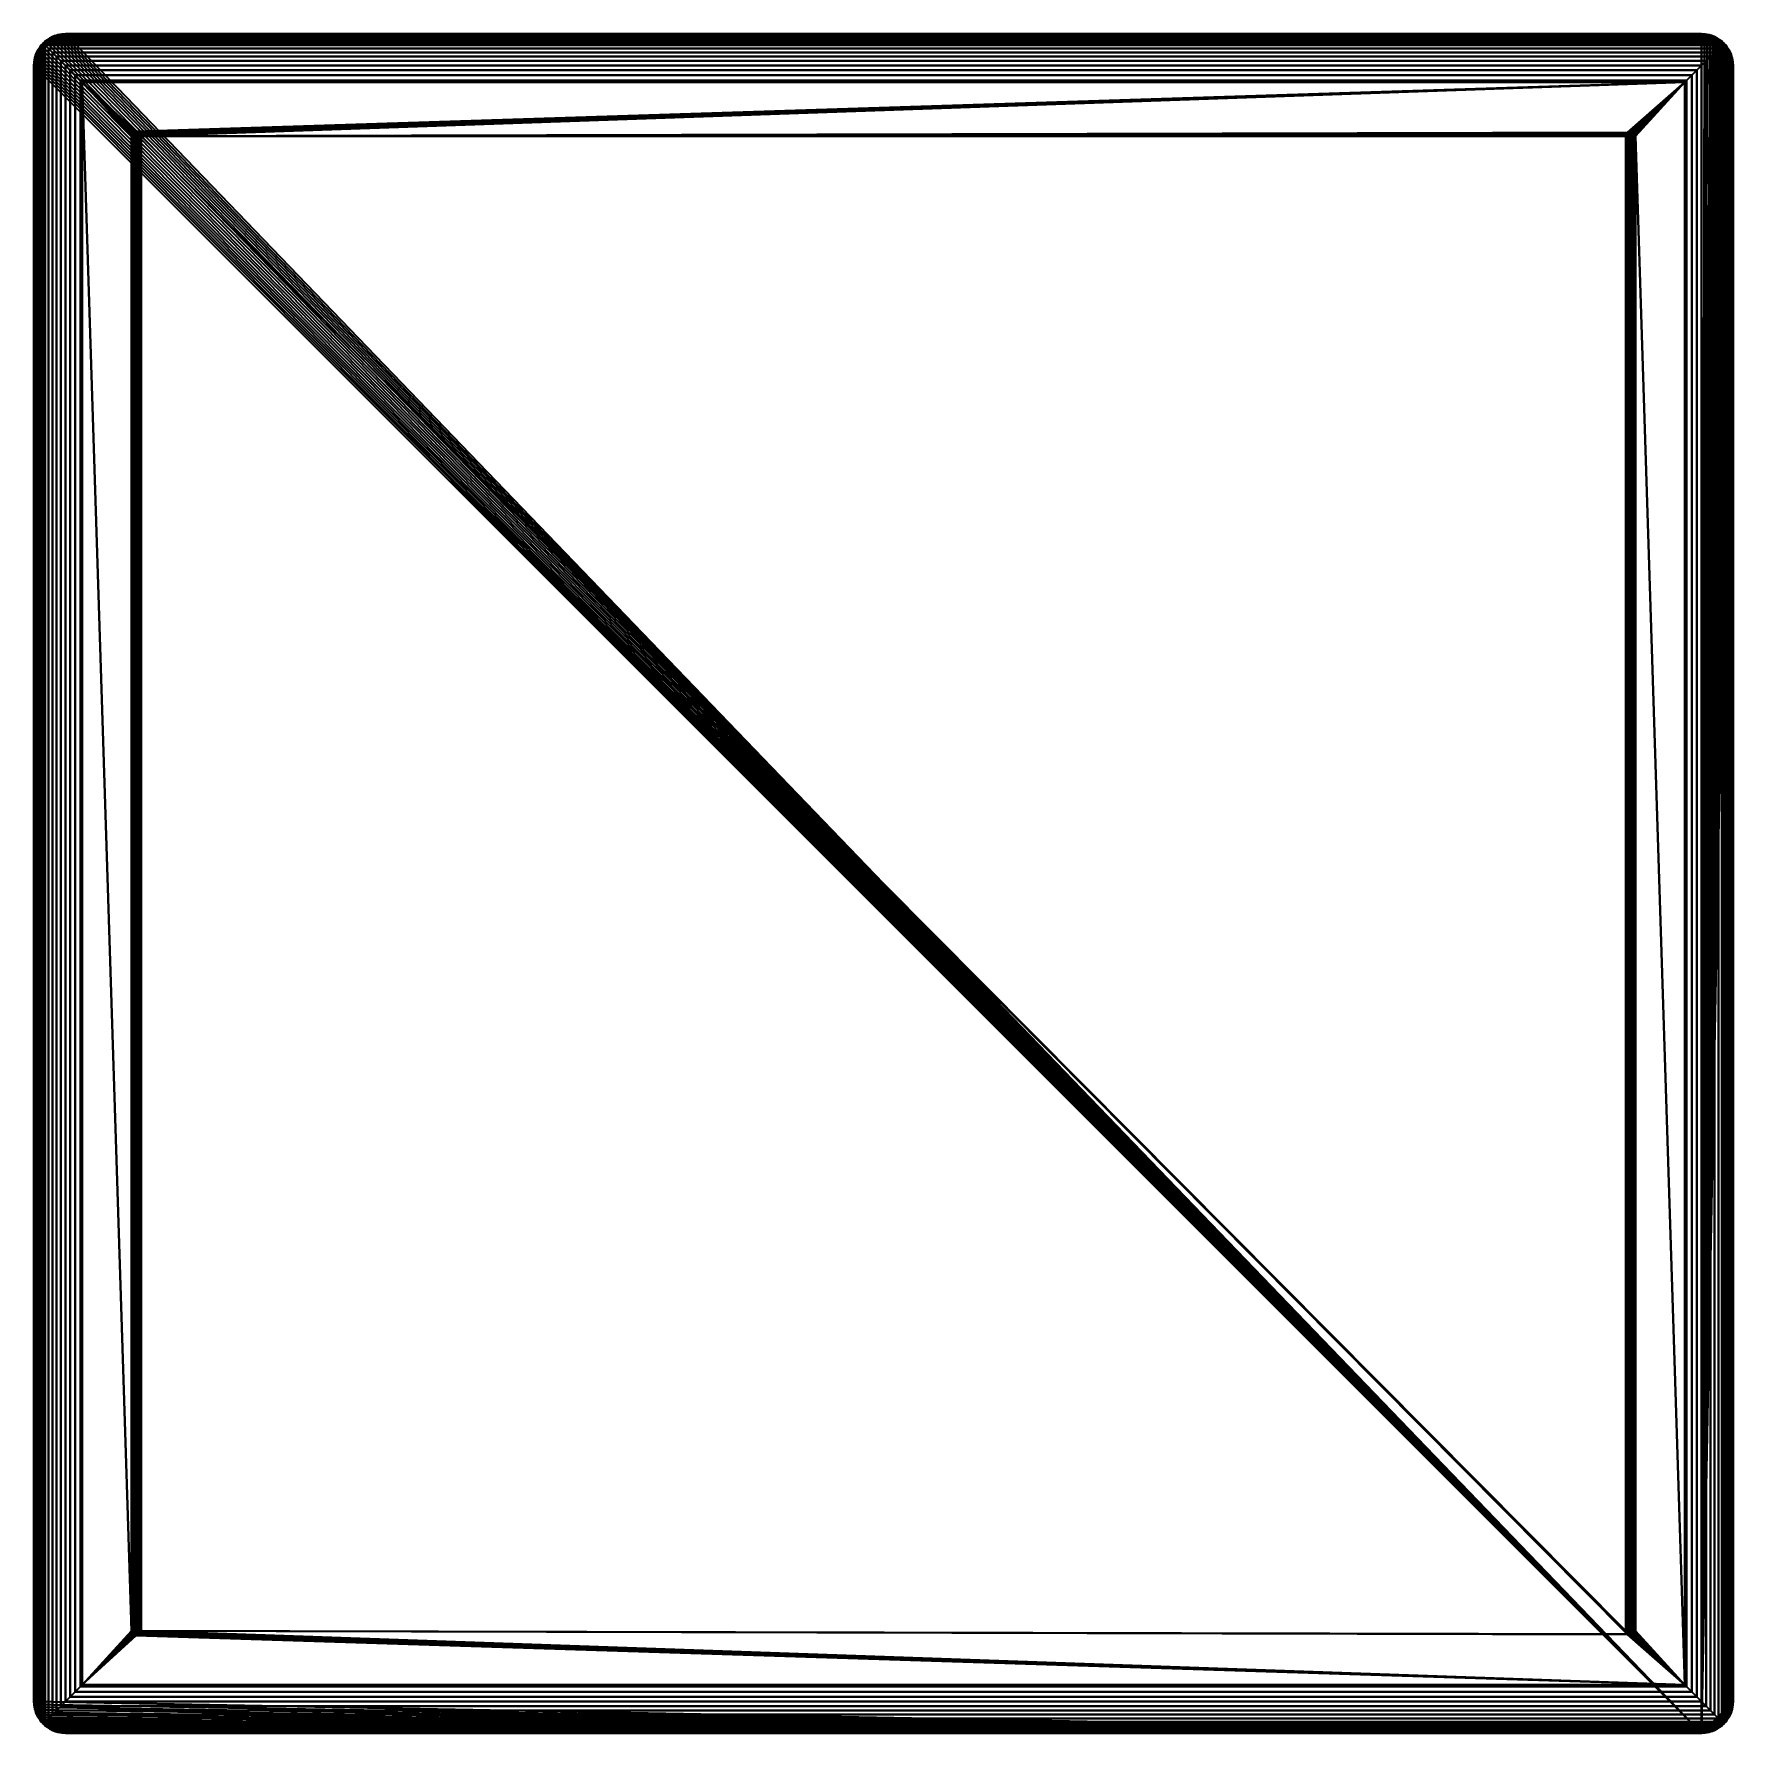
# Model space of a CAD drawing. Header units: millimetres. Extents: x 0 to 352, y 30 to 382.
import ezdxf

# ---------------------------------------------------------------- set-up
doc = ezdxf.new("R2010")
doc.units = ezdxf.units.MM
doc.layers.add('001', color=4, linetype='Continuous', lineweight=35)

msp = doc.modelspace()

# ---------------------------------------------------------------- meshes
at = {"layer": '001'}
mesh = msp.add_polyface(dxfattribs=at)
corners = [(10, 372, 16.2), (20.2, 51.2, 16.2), (20.2, 360.8, 16.2), (20.2, 51.29, 16.2), (20.2, 360.71, 16.2), (20.94, 359.83, 16.2), (21.03, 359.82, 16.2), (21.03, 359.82, 5.2), (20.94, 359.83, 5.2), (21.11, 359.8, 16.2), (21.11, 359.8, 5.2), (21.2, 359.8, 16.2), (21.2, 359.8, 5.2), (21.29, 359.8, 16.2), (21.29, 359.8, 5.2), (21.37, 359.82, 16.2), (21.37, 359.82, 5.2), (21.46, 359.83, 16.2), (21.46, 359.83, 5.2), (0.02, 376.07, 1.42), (0, 375.5, 0.85), (0, 36.5, 0.85), (0.05, 35.75, 1.98), (0.05, 376.25, 1.98), (1.9, 380.1, 7.6), (1.74, 379.92, 7.35), (1.74, 32.08, 7.35), (2.35, 32.35, 8.31), (2.35, 379.65, 8.31), (1.52, 379.68, 6.93), (1.22, 379.28, 6.34), (1.22, 32.72, 6.34), (1.18, 379.23, 6.24), (0.78, 378.58, 5.3), (0.78, 33.42, 5.3), (0.61, 378.25, 4.74), (0.44, 377.85, 4.21), (0.44, 34.15, 4.21), (0.39, 377.72, 3.98), (0.2, 377.07, 3.11), (0.2, 34.93, 3.11), (0.1, 376.63, 2.36), (345.5, 30), (0, 375.5), (0.02, 376.07), (0.1, 376.63), (0.22, 377.18), (0.39, 377.72), (0.61, 378.25), (0.87, 378.75), (1.18, 379.23), (1.52, 379.68), (1.9, 380.1), (2.32, 380.48), (2.77, 380.82), (3.25, 381.13), (3.75, 381.39), (4.28, 381.61), (4.82, 381.78), (5.37, 381.9), (5.93, 381.98), (6.5, 382)]
mesh.append_faces([[corners[k] for k in face] for face in [(5, 6, 7, 8), (6, 9, 10, 7), (9, 11, 12, 10), (11, 13, 14, 12), (13, 15, 16, 14), (15, 17, 18, 16)]])
mesh.append_faces([[corners[k] for k in face] for face in [(19, 22, 23), (24, 27, 28), (29, 26, 25), (32, 31, 30), (35, 34, 33), (38, 37, 36), (41, 40, 39)]], dxfattribs={"vtx0": -1})
mesh.append_faces([[corners[k] for k in face] for face in [(2, 3, 4)]], dxfattribs={"vtx0": -1, "vtx1": -1})
mesh.append_faces([[corners[k] for k in face] for face in [(0, 1, 2)]], dxfattribs={"vtx0": -1, "vtx1": -1, "vtx2": -1})
mesh.append_faces([[corners[k] for k in face] for face in [(32, 33, 34), (38, 39, 40), (42, 43, 44), (42, 44, 45), (42, 45, 46), (42, 46, 47), (42, 47, 48), (42, 48, 49), (42, 49, 50), (42, 50, 51), (42, 51, 52), (42, 52, 53), (42, 53, 54), (42, 54, 55), (42, 55, 56), (42, 56, 57), (42, 57, 58), (42, 58, 59), (42, 59, 60), (42, 60, 61)]], dxfattribs={"vtx0": -1, "vtx2": -1})
mesh.append_faces([[corners[k] for k in face] for face in [(19, 20, 21), (24, 25, 26), (29, 30, 31), (35, 36, 37), (41, 23, 22)]], dxfattribs={"vtx2": -1})
mesh = msp.add_polyface(dxfattribs=at)
corners = [(4.82, 381.78, 3.22), (4.93, 381.8, 3.11), (5.37, 381.9, 2.36), (5.37, 381.9), (4.82, 381.78), (4.28, 381.61, 3.98), (4.28, 381.61), (3.75, 381.39, 4.74), (4.15, 381.56, 4.21), (3.75, 381.39), (3.25, 381.13, 5.51), (3.42, 381.22, 5.3), (3.25, 381.13), (2.77, 380.82, 6.24), (2.77, 380.82), (2.32, 380.48, 6.93), (2.72, 380.78, 6.34), (2.32, 380.48), (1.9, 380.1, 7.6), (2.08, 380.26, 7.35), (1.9, 380.1), (1.52, 379.68, 6.93), (1.74, 379.92, 7.35), (1.52, 379.68), (1.18, 379.23, 6.24), (1.22, 379.28, 6.34), (1.18, 379.23), (0.87, 378.75, 5.51), (0.87, 378.75), (0.61, 378.25, 4.74), (0.78, 378.58, 5.3), (0.61, 378.25), (0.39, 377.72, 3.98), (0.44, 377.85, 4.21), (0.39, 377.72), (0.22, 377.18, 3.22), (0.22, 377.18), (0.1, 376.63, 2.36), (0.2, 377.07, 3.11), (0.1, 376.63), (0.02, 376.07, 1.42), (0.05, 376.25, 1.98), (0.02, 376.07), (0, 375.5), (0, 375.5, 0.85)]
mesh.append_faces([[corners[k] for k in face] for face in [(5, 0, 4, 6), (13, 10, 12, 14), (27, 24, 26, 28), (35, 32, 34, 36), (40, 42, 43, 44)]])
mesh.append_faces([[corners[k] for k in face] for face in [(0, 3, 4), (7, 6, 9), (10, 9, 12), (15, 14, 17), (18, 17, 20), (21, 20, 23), (24, 23, 26), (29, 28, 31), (32, 31, 34), (37, 36, 39), (40, 39, 42)]], dxfattribs={"vtx0": -1})
mesh.append_faces([[corners[k] for k in face] for face in [(0, 2, 3), (7, 5, 6), (10, 7, 9), (15, 13, 14), (18, 15, 17), (21, 18, 20), (24, 21, 23), (29, 27, 28), (32, 29, 31), (37, 35, 36), (40, 37, 39)]], dxfattribs={"vtx0": -1, "vtx2": -1})
mesh.append_faces([[corners[k] for k in face] for face in [(0, 1, 2), (7, 8, 5), (10, 11, 7), (15, 16, 13), (18, 19, 15), (21, 22, 18), (24, 25, 21), (29, 30, 27), (32, 33, 29), (37, 38, 35), (40, 41, 37), (24, 27, 30), (32, 35, 38)]], dxfattribs={"vtx2": -1})
mesh = msp.add_polyface(dxfattribs=at)
corners = [(342, 372, 16.2), (10, 372, 16.2), (21.2, 361.8, 16.2), (21.29, 361.8, 16.2), (21.37, 361.78, 16.2), (21.46, 361.77, 16.2), (21.54, 361.74, 16.2), (21.62, 361.71, 16.2), (21.7, 361.67, 16.2), (21.77, 361.62, 16.2), (21.84, 361.57, 16.2), (21.91, 361.51, 16.2), (21.97, 361.44, 16.2), (22.02, 361.37, 16.2), (22.07, 361.3, 16.2), (22.11, 361.22, 16.2), (22.14, 361.14, 16.2), (22.17, 361.06, 16.2), (22.18, 360.97, 16.2), (22.2, 360.89, 16.2), (22.2, 360.8, 16.2), (346.07, 381.98, 1.42), (6.5, 382, 0.85), (5.93, 381.98, 1.42), (5.75, 381.95, 1.98), (345.5, 382, 0.85), (345.5, 382), (6.5, 382), (342.36, 372.36, 13.41), (9.64, 372.36, 13.41), (10, 372, 13.49), (342, 372, 13.49), (346.46, 376.46, 11.5), (5.54, 376.46, 11.5), (6.5, 375.5, 12.11), (345.5, 375.5, 12.11), (347.36, 377.36, 10.81), (4.64, 377.36, 10.81), (348.19, 378.19, 10.04), (3.81, 378.19, 10.04), (348.96, 378.96, 9.21), (3.04, 378.96, 9.21), (349.65, 379.65, 8.31), (2.35, 379.65, 8.31), (350.1, 380.1, 7.6), (1.9, 380.1, 7.6), (349.68, 380.48, 6.93), (2.72, 380.78, 6.34), (2.32, 380.48, 6.93), (349.23, 380.82, 6.24), (3.42, 381.22, 5.3), (3.25, 381.13, 5.51), (2.77, 380.82, 6.24), (348.25, 381.39, 4.74), (4.15, 381.56, 4.21), (3.75, 381.39, 4.74), (347.72, 381.61, 3.98), (4.93, 381.8, 3.11), (4.82, 381.78, 3.22), (4.28, 381.61, 3.98), (346.63, 381.9, 2.36), (5.37, 381.9, 2.36)]
mesh.append_faces([[corners[k] for k in face] for face in [(22, 25, 26, 27), (28, 29, 30, 31), (32, 33, 34, 35), (36, 37, 33, 32), (38, 39, 37, 36), (40, 41, 39, 38), (42, 43, 41, 40)]])
mesh.append_faces([[corners[k] for k in face] for face in [(0, 2, 3), (0, 3, 4), (0, 4, 5), (0, 5, 6), (0, 6, 7), (0, 7, 8), (0, 8, 9), (0, 9, 10), (0, 10, 11), (0, 11, 12), (0, 12, 13), (0, 13, 14), (0, 14, 15), (0, 15, 16), (0, 16, 17), (0, 17, 18), (0, 18, 19), (0, 19, 20), (21, 22, 23), (21, 23, 24), (44, 45, 43), (46, 47, 48), (49, 50, 51), (49, 51, 52), (49, 52, 47), (53, 54, 55), (53, 55, 50), (56, 57, 58), (56, 58, 59), (56, 59, 54), (60, 24, 61), (60, 61, 57)]], dxfattribs={"vtx0": -1, "vtx2": -1})
mesh.append_faces([[corners[k] for k in face] for face in [(0, 1, 2)]], dxfattribs={"vtx1": -1, "vtx2": -1})
mesh = msp.add_polyface(dxfattribs=at)
corners = [(22.17, 361.06, 16.2), (22.14, 361.14, 16.2), (22.14, 361.14, 5.2), (22.17, 361.06, 5.2), (22.11, 361.22, 16.2), (22.11, 361.22, 5.2), (22.07, 361.3, 16.2), (22.07, 361.3, 5.2), (22.02, 361.37, 16.2), (22.02, 361.37, 5.2), (21.97, 361.44, 16.2), (21.97, 361.44, 5.2), (21.91, 361.51, 16.2), (21.91, 361.51, 5.2), (21.84, 361.57, 16.2), (21.84, 361.57, 5.2), (21.77, 361.62, 16.2), (21.77, 361.62, 5.2), (21.7, 361.67, 16.2), (21.7, 361.67, 5.2), (21.62, 361.71, 16.2), (21.62, 361.71, 5.2), (21.54, 361.74, 16.2), (21.54, 361.74, 5.2), (21.46, 361.77, 16.2), (21.46, 361.77, 5.2), (21.37, 361.78, 16.2), (21.37, 361.78, 5.2), (21.29, 361.8, 16.2), (21.29, 361.8, 5.2), (21.2, 361.8, 16.2), (21.2, 361.8, 5.2), (21.11, 361.8, 16.2), (21.11, 361.8, 5.2), (350.1, 380.1, 7.6), (2.08, 380.26, 7.35), (1.9, 380.1, 7.6), (349.68, 380.48, 6.93), (2.32, 380.48, 6.93), (22.2, 360.8, 5.2), (21.03, 361.78, 5.2), (20.94, 361.77, 5.2), (20.86, 361.74, 5.2), (20.78, 361.71, 5.2), (20.7, 361.67, 5.2), (20.63, 361.62, 5.2), (20.56, 361.57, 5.2), (20.49, 361.51, 5.2)]
mesh.append_faces([[corners[k] for k in face] for face in [(0, 1, 2, 3), (1, 4, 5, 2), (4, 6, 7, 5), (6, 8, 9, 7), (8, 10, 11, 9), (10, 12, 13, 11), (12, 14, 15, 13), (14, 16, 17, 15), (16, 18, 19, 17), (18, 20, 21, 19), (20, 22, 23, 21), (22, 24, 25, 23), (24, 26, 27, 25), (26, 28, 29, 27), (28, 30, 31, 29), (30, 32, 33, 31)]])
mesh.append_faces([[corners[k] for k in face] for face in [(34, 35, 36), (37, 38, 35), (39, 5, 7), (39, 7, 9), (39, 9, 11), (39, 11, 13), (39, 13, 15), (39, 15, 17), (39, 17, 19), (39, 19, 21), (39, 21, 23), (39, 23, 25), (39, 25, 27), (39, 27, 29), (39, 29, 31), (39, 31, 33), (39, 33, 40), (39, 40, 41), (39, 41, 42), (39, 42, 43), (39, 43, 44), (39, 44, 45), (39, 45, 46), (39, 46, 47)]], dxfattribs={"vtx0": -1, "vtx2": -1})
mesh = msp.add_polyface(dxfattribs=at)
corners = [(342, 372, 16.2), (22.2, 360.8, 16.2), (330.16, 361.57, 16.2), (329.83, 361.06, 16.2), (329.86, 361.14, 16.2), (329.89, 361.22, 16.2), (329.93, 361.3, 16.2), (329.98, 361.37, 16.2), (330.03, 361.44, 16.2), (330.09, 361.51, 16.2), (330.46, 361.74, 16.2), (330.38, 361.71, 16.2), (330.38, 361.71, 5.2), (330.46, 361.74, 5.2), (330.3, 361.67, 16.2), (330.3, 361.67, 5.2), (330.23, 361.62, 16.2), (330.23, 361.62, 5.2), (330.16, 361.57, 5.2), (330.09, 361.51, 5.2), (330.03, 361.44, 5.2), (329.98, 361.37, 5.2), (329.93, 361.3, 5.2), (329.89, 361.22, 5.2), (329.86, 361.14, 5.2), (329.83, 361.06, 5.2), (329.82, 360.97, 16.2), (329.82, 360.97, 5.2), (346.07, 381.98, 1.42), (345.5, 382, 0.85), (6.5, 382, 0.85), (5.75, 381.95, 1.98), (346.25, 381.95, 1.98), (10, 372, 13.49), (10, 372, 16.2), (342, 372, 13.49), (343.45, 373.45, 13.07), (8.55, 373.45, 13.07), (9.64, 372.36, 13.41), (342.36, 372.36, 13.41), (344.49, 374.49, 12.63), (7.51, 374.49, 12.63), (345.5, 375.5, 12.11), (6.5, 375.5, 12.11), (350.1, 380.1, 7.6), (349.92, 380.26, 7.35), (2.08, 380.26, 7.35), (2.35, 379.65, 8.31), (349.65, 379.65, 8.31), (349.68, 380.48, 6.93), (349.28, 380.78, 6.34), (2.72, 380.78, 6.34), (349.23, 380.82, 6.24), (348.58, 381.22, 5.3), (3.42, 381.22, 5.3), (348.25, 381.39, 4.74), (347.85, 381.56, 4.21), (4.15, 381.56, 4.21), (347.72, 381.61, 3.98), (347.07, 381.8, 3.11), (4.93, 381.8, 3.11), (346.63, 381.9, 2.36), (331.8, 360.8, 5.2)]
mesh.append_faces([[corners[k] for k in face] for face in [(10, 11, 12, 13), (11, 14, 15, 12), (14, 16, 17, 15), (16, 2, 18, 17), (2, 9, 19, 18), (9, 8, 20, 19), (8, 7, 21, 20), (7, 6, 22, 21), (6, 5, 23, 22), (5, 4, 24, 23), (4, 3, 25, 24), (3, 26, 27, 25), (33, 34, 0, 35), (36, 37, 38, 39), (40, 41, 37, 36), (42, 43, 41, 40)]])
mesh.append_faces([[corners[k] for k in face] for face in [(28, 31, 32), (44, 47, 48), (49, 46, 45), (52, 51, 50), (55, 54, 53), (58, 57, 56), (61, 60, 59)]], dxfattribs={"vtx0": -1})
mesh.append_faces([[corners[k] for k in face] for face in [(0, 1, 2)]], dxfattribs={"vtx0": -1, "vtx1": -1, "vtx2": -1})
mesh.append_faces([[corners[k] for k in face] for face in [(1, 3, 4), (1, 4, 5), (1, 5, 6), (1, 6, 7), (1, 7, 8), (1, 8, 9), (1, 9, 2), (52, 53, 54), (58, 59, 60), (62, 24, 25), (62, 25, 27)]], dxfattribs={"vtx0": -1, "vtx2": -1})
mesh.append_faces([[corners[k] for k in face] for face in [(28, 29, 30), (44, 45, 46), (49, 50, 51), (55, 56, 57), (61, 32, 31)]], dxfattribs={"vtx2": -1})
mesh = msp.add_polyface(dxfattribs=at)
corners = [(10, 372, 16.2), (20.2, 360.8, 16.2), (20.2, 360.89, 16.2), (20.22, 360.97, 16.2), (20.23, 361.06, 16.2), (20.26, 361.14, 16.2), (20.29, 361.22, 16.2), (20.33, 361.3, 16.2), (20.38, 361.37, 16.2), (20.43, 361.44, 16.2), (20.49, 361.51, 16.2), (20.56, 361.57, 16.2), (20.63, 361.62, 16.2), (20.7, 361.67, 16.2), (20.78, 361.71, 16.2), (20.86, 361.74, 16.2), (20.94, 361.77, 16.2), (21.03, 361.78, 16.2), (21.11, 361.8, 16.2), (21.2, 361.8, 16.2), (21.03, 361.78, 5.2), (21.11, 361.8, 5.2), (20.94, 361.77, 5.2), (20.86, 361.74, 5.2), (20.78, 361.71, 5.2), (20.7, 361.67, 5.2), (20.63, 361.62, 5.2), (20.56, 361.57, 5.2), (20.49, 361.51, 5.2), (20.43, 361.44, 5.2), (20.38, 361.37, 5.2), (20.33, 361.3, 5.2), (20.29, 361.22, 5.2), (20.26, 361.14, 5.2), (20.23, 361.06, 5.2), (5.93, 381.98, 1.42), (6.5, 382, 0.85), (6.5, 382), (5.93, 381.98), (5.37, 381.9, 2.36), (5.75, 381.95, 1.98), (5.37, 381.9), (22.2, 360.8, 5.2)]
mesh.append_faces([[corners[k] for k in face] for face in [(18, 17, 20, 21), (17, 16, 22, 20), (16, 15, 23, 22), (15, 14, 24, 23), (14, 13, 25, 24), (13, 12, 26, 25), (12, 11, 27, 26), (11, 10, 28, 27), (10, 9, 29, 28), (9, 8, 30, 29), (8, 7, 31, 30), (7, 6, 32, 31), (6, 5, 33, 32), (5, 4, 34, 33), (35, 36, 37, 38)]])
mesh.append_faces([[corners[k] for k in face] for face in [(39, 38, 41)]], dxfattribs={"vtx0": -1})
mesh.append_faces([[corners[k] for k in face] for face in [(0, 1, 2), (0, 2, 3), (0, 3, 4), (0, 4, 5), (0, 5, 6), (0, 6, 7), (0, 7, 8), (0, 8, 9), (0, 9, 10), (0, 10, 11), (0, 11, 12), (0, 12, 13), (0, 13, 14), (0, 14, 15), (0, 15, 16), (0, 16, 17), (0, 17, 18), (0, 18, 19), (39, 35, 38), (42, 28, 29), (42, 29, 30), (42, 30, 31), (42, 31, 32)]], dxfattribs={"vtx0": -1, "vtx2": -1})
mesh.append_faces([[corners[k] for k in face] for face in [(39, 40, 35)]], dxfattribs={"vtx2": -1})
mesh = msp.add_polyface(dxfattribs=at)
corners = [(22.2, 360.8, 16.2), (329.8, 51.2, 16.2), (329.8, 360.8, 16.2), (329.8, 51.29, 16.2), (329.8, 360.71, 16.2), (329.82, 51.37, 16.2), (329.82, 360.63, 16.2), (331.8, 360.8, 16.2), (342, 40, 16.2), (342, 372, 16.2), (330.71, 359.8, 16.2), (330.8, 359.8, 16.2), (330.8, 359.8, 5.2), (330.71, 359.8, 5.2), (351.98, 35.93, 1.42), (352, 375.5, 0.85), (351.98, 376.07, 1.42), (351.95, 376.25, 1.98), (350.1, 31.9, 7.6), (350.26, 379.92, 7.35), (350.1, 380.1, 7.6), (349.65, 379.65, 8.31), (350.48, 32.32, 6.93), (350.78, 379.28, 6.34), (350.48, 379.68, 6.93), (350.82, 32.77, 6.24), (351.22, 378.58, 5.3), (351.13, 378.75, 5.51), (350.82, 379.23, 6.24), (351.39, 33.75, 4.74), (351.56, 377.85, 4.21), (351.39, 378.25, 4.74), (351.61, 34.28, 3.98), (351.8, 377.07, 3.11), (351.78, 377.18, 3.22), (351.61, 377.72, 3.98), (351.9, 35.37, 2.36), (351.9, 376.63, 2.36), (345.5, 30), (6.5, 382), (345.5, 382), (346.07, 381.98), (346.63, 381.9), (347.18, 381.78), (347.72, 381.61), (348.25, 381.39), (348.75, 381.13), (349.23, 380.82), (349.68, 380.48), (350.1, 380.1), (350.48, 379.68), (350.82, 379.23), (351.13, 378.75), (351.39, 378.25), (351.61, 377.72), (351.78, 377.18), (351.9, 376.63), (351.98, 376.07), (352, 375.5)]
mesh.append_faces([[corners[k] for k in face] for face in [(10, 11, 12, 13)]])
mesh.append_faces([[corners[k] for k in face] for face in [(2, 3, 4), (4, 5, 6)]], dxfattribs={"vtx0": -1, "vtx1": -1})
mesh.append_faces([[corners[k] for k in face] for face in [(0, 1, 2)]], dxfattribs={"vtx0": -1, "vtx1": -1, "vtx2": -1})
mesh.append_faces([[corners[k] for k in face] for face in [(7, 8, 9), (14, 15, 16), (14, 16, 17), (18, 19, 20), (18, 20, 21), (22, 23, 24), (22, 24, 19), (25, 26, 27), (25, 27, 28), (25, 28, 23), (29, 30, 31), (29, 31, 26), (32, 33, 34), (32, 34, 35), (32, 35, 30), (36, 17, 37), (36, 37, 33), (38, 39, 40), (38, 40, 41), (38, 41, 42), (38, 42, 43), (38, 43, 44), (38, 44, 45), (38, 45, 46), (38, 46, 47), (38, 47, 48), (38, 48, 49), (38, 49, 50), (38, 50, 51), (38, 51, 52), (38, 52, 53), (38, 53, 54), (38, 54, 55), (38, 55, 56), (38, 56, 57), (38, 57, 58)]], dxfattribs={"vtx0": -1, "vtx2": -1})
mesh = msp.add_polyface(dxfattribs=at)
corners = [(346.07, 381.98, 1.42), (346.07, 381.98), (345.5, 382), (345.5, 382, 0.85), (346.63, 381.9, 2.36), (346.63, 381.9), (346.25, 381.95, 1.98), (347.18, 381.78, 3.22), (347.18, 381.78), (347.07, 381.8, 3.11), (347.72, 381.61, 3.98), (347.72, 381.61), (348.25, 381.39, 4.74), (348.25, 381.39), (347.85, 381.56, 4.21), (348.75, 381.13, 5.51), (348.75, 381.13), (348.58, 381.22, 5.3), (349.23, 380.82, 6.24), (349.23, 380.82), (349.68, 380.48, 6.93), (349.68, 380.48), (349.28, 380.78, 6.34), (350.1, 380.1, 7.6), (350.1, 380.1), (349.92, 380.26, 7.35), (350.48, 379.68, 6.93), (350.48, 379.68), (350.26, 379.92, 7.35), (350.82, 379.23, 6.24), (350.82, 379.23), (350.78, 379.28, 6.34), (351.13, 378.75, 5.51), (351.13, 378.75), (351.39, 378.25, 4.74), (351.39, 378.25), (351.22, 378.58, 5.3), (351.61, 377.72, 3.98), (351.61, 377.72), (351.56, 377.85, 4.21), (351.78, 377.18, 3.22), (351.78, 377.18), (351.9, 376.63, 2.36), (351.9, 376.63), (351.8, 377.07, 3.11)]
mesh.append_faces([[corners[k] for k in face] for face in [(0, 1, 2, 3), (10, 11, 8, 7), (18, 19, 16, 15), (32, 33, 30, 29), (40, 41, 38, 37)]])
mesh.append_faces([[corners[k] for k in face] for face in [(4, 0, 6), (7, 4, 9), (12, 10, 14), (15, 12, 17), (20, 18, 22), (23, 20, 25), (26, 23, 28), (29, 26, 31), (34, 32, 36), (37, 34, 39), (42, 40, 44)]], dxfattribs={"vtx0": -1})
mesh.append_faces([[corners[k] for k in face] for face in [(4, 1, 0), (7, 5, 4), (12, 11, 10), (15, 13, 12), (20, 19, 18), (23, 21, 20), (26, 24, 23), (29, 27, 26), (34, 33, 32), (37, 35, 34), (42, 41, 40)]], dxfattribs={"vtx0": -1, "vtx2": -1})
mesh.append_faces([[corners[k] for k in face] for face in [(4, 5, 1), (7, 8, 5), (12, 13, 11), (15, 16, 13), (20, 21, 19), (23, 24, 21), (26, 27, 24), (29, 30, 27), (34, 35, 33), (37, 38, 35), (42, 43, 41), (18, 15, 17), (10, 7, 9)]], dxfattribs={"vtx2": -1})
mesh = msp.add_polyface(dxfattribs=at)
corners = [(20.2, 360.8, 16.2), (20.2, 51.2, 16.2), (20.2, 51.29, 16.2), (20.2, 360.71, 16.2), (20.22, 51.37, 16.2), (20.22, 360.63, 16.2), (20.23, 51.46, 16.2), (20.23, 360.54, 16.2), (20.26, 51.54, 16.2), (20.26, 360.46, 16.2), (20.29, 51.62, 16.2), (20.29, 360.38, 16.2), (20.33, 51.7, 16.2), (20.33, 360.3, 16.2), (20.38, 51.77, 16.2), (20.38, 360.23, 16.2), (20.43, 51.84, 16.2), (20.43, 360.16, 16.2), (20.49, 51.91, 16.2), (20.49, 360.09, 16.2), (20.56, 51.97, 16.2), (20.56, 360.03, 16.2), (20.63, 52.02, 16.2), (20.63, 359.98, 16.2), (20.7, 52.07, 16.2), (20.7, 359.93, 16.2), (20.78, 52.11, 16.2), (20.78, 359.89, 16.2), (20.86, 52.14, 16.2), (20.86, 359.86, 16.2), (20.94, 52.17, 16.2), (20.94, 359.83, 16.2), (21.03, 52.18, 16.2), (21.03, 359.82, 16.2), (21.11, 52.2, 16.2), (21.11, 359.8, 16.2), (21.2, 52.2, 16.2), (10, 40, 16.2), (10, 372, 16.2), (0.02, 376.07, 1.42), (0, 36.5, 0.85), (0.02, 35.93, 1.42), (0.05, 35.75, 1.98), (0, 375.5, 0.85), (0, 375.5), (0, 36.5), (9.64, 372.36, 13.41), (9.64, 39.64, 13.41), (10, 40, 13.49), (10, 372, 13.49), (5.54, 376.46, 11.5), (5.54, 35.54, 11.5), (6.5, 36.5, 12.11), (6.5, 375.5, 12.11), (4.64, 377.36, 10.81), (4.64, 34.64, 10.81), (3.81, 378.19, 10.04), (3.81, 33.81, 10.04), (3.04, 378.96, 9.21), (3.04, 33.04, 9.21), (1.9, 380.1, 7.6), (1.9, 31.9, 7.6), (2.35, 32.35, 8.31), (1.52, 379.68, 6.93), (1.22, 32.72, 6.34), (1.52, 32.32, 6.93), (1.74, 32.08, 7.35), (1.18, 379.23, 6.24), (0.78, 33.42, 5.3), (0.87, 33.25, 5.51), (1.18, 32.77, 6.24), (0.61, 378.25, 4.74), (0.44, 34.15, 4.21), (0.61, 33.75, 4.74), (0.39, 377.72, 3.98), (0.2, 34.93, 3.11), (0.22, 34.82, 3.22), (0.39, 34.28, 3.98), (0.1, 376.63, 2.36), (0.1, 35.37, 2.36)]
mesh.append_faces([[corners[k] for k in face] for face in [(40, 43, 44, 45), (46, 47, 48, 49), (50, 51, 52, 53), (54, 55, 51, 50), (56, 57, 55, 54), (58, 59, 57, 56)]])
mesh.append_faces([[corners[k] for k in face] for face in [(37, 1, 38)]], dxfattribs={"vtx0": -1, "vtx1": -1})
mesh.append_faces([[corners[k] for k in face] for face in [(0, 1, 2), (3, 2, 4), (5, 4, 6), (7, 6, 8), (9, 8, 10), (11, 10, 12), (13, 12, 14), (15, 14, 16), (17, 16, 18), (19, 18, 20), (21, 20, 22), (23, 22, 24), (25, 24, 26), (27, 26, 28), (29, 28, 30), (31, 30, 32), (33, 32, 34), (35, 34, 36), (39, 40, 41), (39, 41, 42), (60, 61, 62), (63, 64, 65), (63, 65, 66), (67, 68, 69), (67, 69, 70), (67, 70, 64), (71, 72, 73), (71, 73, 68), (74, 75, 76), (74, 76, 77), (74, 77, 72), (78, 42, 79), (78, 79, 75)]], dxfattribs={"vtx0": -1, "vtx2": -1})
mesh = msp.add_polyface(dxfattribs=at)
corners = [(21.2, 52.2, 16.2), (21.11, 52.2, 16.2), (21.11, 52.2, 5.2), (21.2, 52.2, 5.2), (21.03, 52.18, 16.2), (21.03, 52.18, 5.2), (20.94, 52.17, 16.2), (20.94, 52.17, 5.2), (20.86, 52.14, 16.2), (20.86, 52.14, 5.2), (20.78, 52.11, 16.2), (20.78, 52.11, 5.2), (20.7, 52.07, 16.2), (20.7, 52.07, 5.2), (20.63, 52.02, 16.2), (20.63, 52.02, 5.2), (20.56, 51.97, 16.2), (20.56, 51.97, 5.2), (20.49, 51.91, 16.2), (20.49, 51.91, 5.2), (20.43, 51.84, 16.2), (20.43, 51.84, 5.2), (20.38, 51.77, 16.2), (20.38, 51.77, 5.2), (20.33, 51.7, 16.2), (20.33, 51.7, 5.2), (20.29, 51.62, 16.2), (20.29, 51.62, 5.2), (20.26, 51.54, 16.2), (20.26, 51.54, 5.2), (20.23, 51.46, 16.2), (20.23, 51.46, 5.2), (20.22, 51.37, 16.2), (20.22, 51.37, 5.2), (20.2, 51.29, 16.2), (20.2, 51.29, 5.2), (20.2, 51.2, 16.2), (20.2, 51.2, 5.2), (20.2, 51.11, 16.2), (20.2, 51.11, 5.2), (20.22, 51.03, 16.2), (20.22, 51.03, 5.2), (20.23, 50.94, 16.2), (20.23, 50.94, 5.2), (20.26, 50.86, 16.2), (20.26, 50.86, 5.2), (1.9, 380.1, 7.6), (1.74, 32.08, 7.35), (1.9, 31.9, 7.6), (22.2, 51.2, 5.2), (20.29, 50.78, 5.2), (20.33, 50.7, 5.2)]
mesh.append_faces([[corners[k] for k in face] for face in [(0, 1, 2, 3), (1, 4, 5, 2), (4, 6, 7, 5), (6, 8, 9, 7), (8, 10, 11, 9), (10, 12, 13, 11), (12, 14, 15, 13), (14, 16, 17, 15), (16, 18, 19, 17), (18, 20, 21, 19), (20, 22, 23, 21), (22, 24, 25, 23), (24, 26, 27, 25), (26, 28, 29, 27), (28, 30, 31, 29), (30, 32, 33, 31), (32, 34, 35, 33), (34, 36, 37, 35), (36, 38, 39, 37), (38, 40, 41, 39), (40, 42, 43, 41), (42, 44, 45, 43)]])
mesh.append_faces([[corners[k] for k in face] for face in [(46, 47, 48), (49, 15, 17), (49, 17, 19), (49, 19, 21), (49, 21, 23), (49, 23, 25), (49, 25, 27), (49, 27, 29), (49, 29, 31), (49, 31, 33), (49, 33, 35), (49, 35, 37), (49, 37, 39), (49, 39, 41), (49, 41, 43), (49, 43, 45), (49, 45, 50), (49, 50, 51)]], dxfattribs={"vtx0": -1, "vtx2": -1})
mesh = msp.add_polyface(dxfattribs=at)
corners = [(20.2, 360.71, 16.2), (20.22, 51.37, 16.2), (20.22, 360.63, 16.2), (20.23, 51.46, 16.2), (20.23, 360.54, 16.2), (20.26, 51.54, 16.2), (20.26, 360.46, 16.2), (20.29, 51.62, 16.2), (20.29, 360.38, 16.2), (20.33, 51.7, 16.2), (20.33, 360.3, 16.2), (20.38, 51.77, 16.2), (20.38, 360.23, 16.2), (20.43, 51.84, 16.2), (20.43, 360.16, 16.2), (20.49, 51.91, 16.2), (20.49, 360.09, 16.2), (20.56, 51.97, 16.2), (20.56, 360.03, 16.2), (20.63, 52.02, 16.2), (20.63, 359.98, 16.2), (20.7, 52.07, 16.2), (20.7, 359.93, 16.2), (20.78, 52.11, 16.2), (20.78, 359.89, 16.2), (20.86, 52.14, 16.2), (20.86, 359.86, 16.2), (20.94, 52.17, 16.2), (20.94, 359.83, 16.2), (21.03, 52.18, 16.2), (21.03, 359.82, 16.2), (21.11, 52.2, 16.2), (21.11, 359.8, 16.2), (21.2, 52.2, 16.2), (21.2, 359.8, 16.2), (21.29, 52.2, 16.2), (21.29, 359.8, 16.2), (21.37, 52.18, 16.2), (21.37, 359.82, 16.2), (21.46, 52.17, 16.2), (21.46, 359.83, 16.2), (21.54, 52.14, 16.2), (21.54, 359.86, 16.2), (21.62, 52.11, 16.2), (21.62, 359.89, 16.2), (21.7, 52.07, 16.2), (21.7, 359.93, 16.2), (21.77, 52.02, 16.2), (21.77, 359.98, 16.2), (21.84, 51.97, 16.2), (21.84, 360.03, 16.2), (21.91, 51.91, 16.2), (21.91, 360.09, 16.2), (21.97, 51.84, 16.2), (21.97, 360.16, 16.2), (22.02, 51.77, 16.2), (22.02, 360.23, 16.2), (22.07, 51.7, 16.2), (22.07, 360.3, 16.2), (22.11, 51.62, 16.2), (22.11, 360.38, 16.2), (22.14, 51.54, 16.2), (22.14, 360.46, 16.2), (22.17, 51.46, 16.2), (22.17, 360.54, 16.2), (22.18, 51.37, 16.2), (22.18, 360.63, 16.2), (22.2, 51.29, 16.2), (22.2, 360.71, 16.2), (22.2, 51.2, 16.2), (22.2, 360.8, 16.2), (10, 40, 13.49), (10, 40, 16.2), (10, 372, 16.2), (10, 372, 13.49), (8.55, 373.45, 13.07), (8.55, 38.55, 13.07), (9.64, 39.64, 13.41), (9.64, 372.36, 13.41), (7.51, 374.49, 12.63), (7.51, 37.51, 12.63), (6.5, 375.5, 12.11), (6.5, 36.5, 12.11), (2.35, 379.65, 8.31), (2.35, 32.35, 8.31), (3.04, 33.04, 9.21), (3.04, 378.96, 9.21)]
mesh.append_faces([[corners[k] for k in face] for face in [(71, 72, 73, 74), (75, 76, 77, 78), (79, 80, 76, 75), (81, 82, 80, 79), (83, 84, 85, 86)]])
mesh.append_faces([[corners[k] for k in face] for face in [(0, 1, 2), (2, 3, 4), (4, 5, 6), (6, 7, 8), (8, 9, 10), (10, 11, 12), (12, 13, 14), (14, 15, 16), (16, 17, 18), (18, 19, 20), (20, 21, 22), (22, 23, 24), (24, 25, 26), (26, 27, 28), (28, 29, 30), (30, 31, 32), (32, 33, 34), (34, 35, 36), (36, 37, 38), (38, 39, 40), (40, 41, 42), (42, 43, 44), (44, 45, 46), (46, 47, 48), (48, 49, 50), (50, 51, 52), (52, 53, 54), (54, 55, 56), (56, 57, 58), (58, 59, 60), (60, 61, 62), (62, 63, 64), (64, 65, 66), (66, 67, 68), (68, 69, 70)]], dxfattribs={"vtx0": -1, "vtx1": -1})
mesh = msp.add_polyface(dxfattribs=at)
corners = [(329.82, 360.63, 16.2), (329.83, 51.46, 16.2), (329.83, 360.54, 16.2), (329.86, 51.54, 16.2), (329.86, 360.46, 16.2), (329.89, 51.62, 16.2), (329.89, 360.38, 16.2), (329.93, 51.7, 16.2), (329.93, 360.3, 16.2), (329.98, 51.77, 16.2), (329.98, 360.23, 16.2), (330.03, 51.84, 16.2), (330.03, 360.16, 16.2), (330.09, 51.91, 16.2), (330.09, 360.09, 16.2), (330.16, 51.97, 16.2), (330.16, 360.03, 16.2), (330.23, 52.02, 16.2), (330.23, 359.98, 16.2), (330.3, 52.07, 16.2), (330.3, 359.93, 16.2), (330.38, 52.11, 16.2), (330.38, 359.89, 16.2), (330.46, 52.14, 16.2), (330.46, 359.86, 16.2), (330.54, 52.17, 16.2), (330.54, 359.83, 16.2), (330.63, 52.18, 16.2), (330.63, 359.82, 16.2), (330.71, 52.2, 16.2), (330.71, 359.8, 16.2), (330.8, 52.2, 16.2), (330.8, 359.8, 16.2), (330.89, 52.2, 16.2), (330.89, 359.8, 16.2), (330.97, 52.18, 16.2), (330.97, 359.82, 16.2), (331.06, 52.17, 16.2), (331.06, 359.83, 16.2), (331.14, 52.14, 16.2), (331.14, 359.86, 16.2), (331.22, 52.11, 16.2), (331.22, 359.89, 16.2), (331.3, 52.07, 16.2), (331.3, 359.93, 16.2), (331.37, 52.02, 16.2), (331.37, 359.98, 16.2), (331.44, 51.97, 16.2), (331.44, 360.03, 16.2), (331.51, 51.91, 16.2), (331.51, 360.09, 16.2), (331.57, 51.84, 16.2), (331.57, 360.16, 16.2), (331.62, 51.77, 16.2), (331.62, 360.23, 16.2), (331.67, 51.7, 16.2), (331.67, 360.3, 16.2), (331.71, 51.62, 16.2), (331.71, 360.38, 16.2), (331.74, 51.54, 16.2), (331.74, 360.46, 16.2), (331.77, 51.46, 16.2), (331.77, 360.54, 16.2), (331.78, 51.37, 16.2), (331.78, 360.63, 16.2), (331.8, 51.29, 16.2), (331.8, 360.71, 16.2), (331.8, 51.2, 16.2), (331.8, 360.8, 16.2), (345.5, 36.5, 12.11), (345.5, 375.5, 12.11), (344.49, 374.49, 12.63), (344.49, 37.51, 12.63), (346.46, 35.54, 11.5), (346.46, 376.46, 11.5), (347.36, 34.64, 10.81), (347.36, 377.36, 10.81), (348.19, 33.81, 10.04), (348.19, 378.19, 10.04), (348.96, 33.04, 9.21), (348.96, 378.96, 9.21), (349.65, 32.35, 8.31), (349.65, 379.65, 8.31)]
mesh.append_faces([[corners[k] for k in face] for face in [(69, 70, 71, 72), (73, 74, 70, 69), (75, 76, 74, 73), (77, 78, 76, 75), (79, 80, 78, 77), (81, 82, 80, 79)]])
mesh.append_faces([[corners[k] for k in face] for face in [(0, 1, 2), (2, 3, 4), (4, 5, 6), (6, 7, 8), (8, 9, 10), (10, 11, 12), (12, 13, 14), (14, 15, 16), (16, 17, 18), (18, 19, 20), (20, 21, 22), (22, 23, 24), (24, 25, 26), (26, 27, 28), (28, 29, 30), (30, 31, 32), (32, 33, 34), (34, 35, 36), (36, 37, 38), (38, 39, 40), (40, 41, 42), (42, 43, 44), (44, 45, 46), (46, 47, 48), (48, 49, 50), (50, 51, 52), (52, 53, 54), (54, 55, 56), (56, 57, 58), (58, 59, 60), (60, 61, 62), (62, 63, 64), (64, 65, 66), (66, 67, 68)]], dxfattribs={"vtx0": -1, "vtx1": -1})
mesh = msp.add_polyface(dxfattribs=at)
corners = [(331.44, 360.03, 16.2), (331.44, 51.97, 16.2), (331.51, 51.91, 16.2), (331.51, 360.09, 16.2), (331.57, 51.84, 16.2), (331.57, 360.16, 16.2), (331.62, 51.77, 16.2), (331.62, 360.23, 16.2), (331.67, 51.7, 16.2), (331.67, 360.3, 16.2), (331.71, 51.62, 16.2), (331.71, 360.38, 16.2), (331.74, 51.54, 16.2), (331.74, 360.46, 16.2), (331.77, 51.46, 16.2), (331.77, 360.54, 16.2), (331.78, 51.37, 16.2), (331.78, 360.63, 16.2), (331.8, 51.29, 16.2), (331.8, 360.71, 16.2), (331.8, 51.2, 16.2), (331.8, 360.8, 16.2), (342, 40, 16.2), (331.67, 51.7, 5.2), (331.71, 51.62, 5.2), (331.62, 51.77, 5.2), (331.57, 51.84, 5.2), (331.51, 51.91, 5.2), (331.44, 51.97, 5.2), (331.8, 51.2, 5.2), (331.37, 52.02, 5.2), (331.3, 52.07, 5.2), (351.98, 35.93, 1.42), (352, 36.5, 0.85), (352, 375.5, 0.85), (351.95, 376.25, 1.98), (351.95, 35.75, 1.98), (352, 36.5), (352, 375.5), (342.36, 39.64, 13.41), (342.36, 372.36, 13.41), (342, 372, 13.49), (342, 40, 13.49), (342, 372, 16.2), (343.45, 38.55, 13.07), (343.45, 373.45, 13.07), (344.49, 37.51, 12.63), (344.49, 374.49, 12.63), (350.1, 31.9, 7.6), (350.26, 32.08, 7.35), (350.26, 379.92, 7.35), (349.65, 379.65, 8.31), (349.65, 32.35, 8.31), (350.48, 32.32, 6.93), (350.78, 32.72, 6.34), (350.78, 379.28, 6.34), (350.82, 32.77, 6.24), (351.22, 33.42, 5.3), (351.22, 378.58, 5.3), (351.39, 33.75, 4.74), (351.56, 34.15, 4.21), (351.56, 377.85, 4.21), (351.61, 34.28, 3.98), (351.8, 34.93, 3.11), (351.8, 377.07, 3.11), (351.9, 35.37, 2.36), (345.5, 30)]
mesh.append_faces([[corners[k] for k in face] for face in [(10, 8, 23, 24), (8, 6, 25, 23), (6, 4, 26, 25), (4, 2, 27, 26), (2, 1, 28, 27), (37, 38, 34, 33), (39, 40, 41, 42), (22, 42, 41, 43), (44, 45, 40, 39), (46, 47, 45, 44)]])
mesh.append_faces([[corners[k] for k in face] for face in [(32, 35, 36), (48, 51, 52), (53, 50, 49), (56, 55, 54), (59, 58, 57), (62, 61, 60), (65, 64, 63)]], dxfattribs={"vtx0": -1})
mesh.append_faces([[corners[k] for k in face] for face in [(21, 20, 22)]], dxfattribs={"vtx0": -1, "vtx1": -1, "vtx2": -1})
mesh.append_faces([[corners[k] for k in face] for face in [(0, 1, 2), (3, 2, 4), (5, 4, 6), (7, 6, 8), (9, 8, 10), (11, 10, 12), (13, 12, 14), (15, 14, 16), (17, 16, 18), (19, 18, 20), (29, 26, 27), (29, 27, 28), (29, 28, 30), (29, 30, 31), (56, 57, 58), (62, 63, 64), (66, 38, 37)]], dxfattribs={"vtx0": -1, "vtx2": -1})
mesh.append_faces([[corners[k] for k in face] for face in [(32, 33, 34), (48, 49, 50), (53, 54, 55), (59, 60, 61), (65, 36, 35)]], dxfattribs={"vtx2": -1})
mesh = msp.add_polyface(dxfattribs=at)
corners = [(22.14, 360.46, 16.2), (22.14, 51.54, 16.2), (22.17, 51.46, 16.2), (22.17, 360.54, 16.2), (22.18, 51.37, 16.2), (22.18, 360.63, 16.2), (22.2, 51.29, 16.2), (22.2, 360.71, 16.2), (22.2, 51.2, 16.2), (22.2, 51.29, 5.2), (22.2, 51.2, 5.2), (22.18, 51.37, 5.2), (22.17, 51.46, 5.2), (22.14, 51.54, 5.2), (22.11, 50.78, 16.2), (22.14, 50.86, 16.2), (22.14, 50.86, 5.2), (22.11, 50.78, 5.2), (22.17, 50.94, 16.2), (22.17, 50.94, 5.2), (22.18, 51.03, 16.2), (22.18, 51.03, 5.2), (22.2, 51.11, 16.2), (22.2, 51.11, 5.2), (1.9, 31.9, 7.6), (2.08, 31.74, 7.35), (349.92, 31.74, 7.35), (349.65, 32.35, 8.31), (2.35, 32.35, 8.31), (345.5, 30), (4.28, 30.39), (3.75, 30.61), (3.25, 30.87), (2.77, 31.18), (2.32, 31.52), (1.9, 31.9), (1.52, 32.32), (1.18, 32.77), (0.87, 33.25), (0.61, 33.75), (0.39, 34.28), (0.22, 34.82), (0.1, 35.37), (0.02, 35.93), (0, 36.5), (0, 375.5), (22.11, 51.62, 5.2), (22.07, 51.7, 5.2), (22.07, 50.7, 5.2)]
mesh.append_faces([[corners[k] for k in face] for face in [(8, 6, 9, 10), (6, 4, 11, 9), (4, 2, 12, 11), (2, 1, 13, 12), (14, 15, 16, 17), (15, 18, 19, 16), (18, 20, 21, 19), (20, 22, 23, 21), (22, 8, 10, 23)]])
mesh.append_faces([[corners[k] for k in face] for face in [(24, 27, 28), (10, 21, 23)]], dxfattribs={"vtx0": -1})
mesh.append_faces([[corners[k] for k in face] for face in [(0, 1, 2), (3, 2, 4), (5, 4, 6), (7, 6, 8), (29, 30, 31), (29, 31, 32), (29, 32, 33), (29, 33, 34), (29, 34, 35), (29, 35, 36), (29, 36, 37), (29, 37, 38), (29, 38, 39), (29, 39, 40), (29, 40, 41), (29, 41, 42), (29, 42, 43), (29, 43, 44), (29, 44, 45), (10, 11, 12), (10, 12, 13), (10, 13, 46), (10, 46, 47), (10, 48, 17), (10, 17, 16), (10, 16, 19), (10, 19, 21)]], dxfattribs={"vtx0": -1, "vtx2": -1})
mesh.append_faces([[corners[k] for k in face] for face in [(24, 25, 26), (10, 9, 11)]], dxfattribs={"vtx2": -1})
mesh = msp.add_polyface(dxfattribs=at)
corners = [(342, 372, 16.2), (330.16, 361.57, 16.2), (330.23, 361.62, 16.2), (330.3, 361.67, 16.2), (330.38, 361.71, 16.2), (330.46, 361.74, 16.2), (330.54, 361.77, 16.2), (330.63, 361.78, 16.2), (330.71, 361.8, 16.2), (330.8, 361.8, 16.2), (330.89, 361.8, 16.2), (330.97, 361.78, 16.2), (331.06, 361.77, 16.2), (331.14, 361.74, 16.2), (331.22, 361.71, 16.2), (331.3, 361.67, 16.2), (331.37, 361.62, 16.2), (331.44, 361.57, 16.2), (331.51, 361.51, 16.2), (331.57, 361.44, 16.2), (331.62, 361.37, 16.2), (331.67, 361.3, 16.2), (331.71, 361.22, 16.2), (331.74, 361.14, 16.2), (331.77, 361.06, 16.2), (331.78, 360.97, 16.2), (331.8, 360.89, 16.2), (331.8, 360.8, 16.2), (331.77, 361.06, 5.2), (331.78, 360.97, 5.2), (331.74, 361.14, 5.2), (331.71, 361.22, 5.2), (331.67, 361.3, 5.2), (351.98, 376.07, 1.42), (351.98, 376.07), (351.9, 376.63), (351.9, 376.63, 2.36), (351.95, 376.25, 1.98), (352, 375.5, 0.85), (352, 375.5), (331.8, 360.8, 5.2), (331.62, 361.37, 5.2), (331.57, 361.44, 5.2)]
mesh.append_faces([[corners[k] for k in face] for face in [(25, 24, 28, 29), (24, 23, 30, 28), (23, 22, 31, 30), (22, 21, 32, 31), (33, 38, 39, 34)]])
mesh.append_faces([[corners[k] for k in face] for face in [(33, 36, 37)]], dxfattribs={"vtx0": -1})
mesh.append_faces([[corners[k] for k in face] for face in [(0, 1, 2), (0, 2, 3), (0, 3, 4), (0, 4, 5), (0, 5, 6), (0, 6, 7), (0, 7, 8), (0, 8, 9), (0, 9, 10), (0, 10, 11), (0, 11, 12), (0, 12, 13), (0, 13, 14), (0, 14, 15), (0, 15, 16), (0, 16, 17), (0, 17, 18), (0, 18, 19), (0, 19, 20), (0, 20, 21), (0, 21, 22), (0, 22, 23), (0, 23, 24), (0, 24, 25), (0, 25, 26), (0, 26, 27), (33, 35, 36), (40, 29, 28), (40, 28, 30), (40, 30, 31), (40, 31, 32), (40, 32, 41), (40, 41, 42)]], dxfattribs={"vtx0": -1, "vtx2": -1})
mesh.append_faces([[corners[k] for k in face] for face in [(33, 34, 35)]], dxfattribs={"vtx2": -1})
mesh = msp.add_polyface(dxfattribs=at)
corners = [(22.2, 360.8, 16.2), (330.09, 50.49, 16.2), (330.03, 50.56, 16.2), (329.82, 51.03, 16.2), (329.8, 51.11, 16.2), (329.8, 51.2, 16.2), (329.8, 360.8, 16.2), (329.8, 51.29, 16.2), (329.8, 360.71, 16.2), (329.82, 51.37, 16.2), (342, 40, 16.2), (330.16, 50.43, 16.2), (22.2, 51.2, 16.2), (329.98, 50.63, 16.2), (329.93, 50.7, 16.2), (329.89, 50.78, 16.2), (329.86, 50.86, 16.2), (329.83, 50.94, 16.2), (329.8, 51.29, 5.2), (329.82, 51.37, 5.2), (329.8, 51.2, 5.2), (329.8, 51.11, 5.2), (329.82, 51.03, 5.2), (5.93, 30.02, 1.42), (345.5, 30, 0.85), (346.07, 30.02, 1.42), (346.25, 30.05, 1.98), (9.64, 39.64, 13.41), (342.36, 39.64, 13.41), (342, 40, 13.49), (10, 40, 13.49), (10, 40, 16.2), (8.55, 38.55, 13.07), (343.45, 38.55, 13.07), (7.51, 37.51, 12.63), (344.49, 37.51, 12.63), (3.81, 33.81, 10.04), (348.19, 33.81, 10.04), (347.36, 34.64, 10.81), (4.64, 34.64, 10.81), (3.04, 33.04, 9.21), (348.96, 33.04, 9.21), (2.35, 32.35, 8.31), (349.65, 32.35, 8.31), (1.9, 31.9, 7.6), (349.92, 31.74, 7.35), (350.1, 31.9, 7.6), (2.32, 31.52, 6.93), (349.28, 31.22, 6.34), (349.68, 31.52, 6.93), (2.77, 31.18, 6.24), (348.58, 30.78, 5.3), (348.75, 30.87, 5.51), (349.23, 31.18, 6.24), (3.75, 30.61, 4.74), (347.85, 30.44, 4.21), (348.25, 30.61, 4.74), (4.28, 30.39, 3.98), (347.07, 30.2, 3.11), (347.18, 30.22, 3.22), (347.72, 30.39, 3.98), (5.37, 30.1, 2.36), (346.63, 30.1, 2.36)]
mesh.append_faces([[corners[k] for k in face] for face in [(9, 7, 18, 19), (7, 5, 20, 18), (5, 4, 21, 20), (4, 3, 22, 21), (27, 28, 29, 30), (29, 10, 31, 30), (32, 33, 28, 27), (34, 35, 33, 32), (36, 37, 38, 39), (40, 41, 37, 36), (42, 43, 41, 40)]])
mesh.append_faces([[corners[k] for k in face] for face in [(10, 11, 12)]], dxfattribs={"vtx0": -1, "vtx1": -1, "vtx2": -1})
mesh.append_faces([[corners[k] for k in face] for face in [(0, 1, 2), (0, 4, 5), (6, 5, 7), (8, 7, 9), (0, 2, 13), (0, 13, 14), (0, 14, 15), (0, 15, 16), (0, 16, 17), (0, 17, 3), (12, 11, 1), (23, 24, 25), (23, 25, 26), (44, 45, 46), (44, 46, 43), (47, 48, 49), (47, 49, 45), (50, 51, 52), (50, 52, 53), (50, 53, 48), (54, 55, 56), (54, 56, 51), (57, 58, 59), (57, 59, 60), (57, 60, 55), (61, 26, 62), (61, 62, 58)]], dxfattribs={"vtx0": -1, "vtx2": -1})
mesh.append_faces([[corners[k] for k in face] for face in [(3, 4, 0)]], dxfattribs={"vtx1": -1, "vtx2": -1})
mesh = msp.add_polyface(dxfattribs=at)
corners = [(22.2, 360.8, 16.2), (22.2, 51.2, 16.2), (330.09, 50.49, 16.2), (342, 40, 16.2), (22.2, 51.11, 16.2), (22.18, 51.03, 16.2), (22.17, 50.94, 16.2), (22.14, 50.86, 16.2), (22.11, 50.78, 16.2), (22.07, 50.7, 16.2), (22.02, 50.63, 16.2), (21.97, 50.56, 16.2), (21.91, 50.49, 16.2), (21.84, 50.43, 16.2), (21.77, 50.38, 16.2), (21.7, 50.33, 16.2), (21.62, 50.29, 16.2), (21.54, 50.26, 16.2), (21.46, 50.23, 16.2), (21.37, 50.22, 16.2), (21.29, 50.2, 16.2), (21.2, 50.2, 16.2), (10, 40, 16.2), (5.93, 30.02, 1.42), (6.5, 30, 0.85), (345.5, 30, 0.85), (346.25, 30.05, 1.98), (5.75, 30.05, 1.98), (6.5, 30), (345.5, 30), (6.5, 36.5, 12.11), (345.5, 36.5, 12.11), (344.49, 37.51, 12.63), (7.51, 37.51, 12.63), (5.54, 35.54, 11.5), (346.46, 35.54, 11.5), (4.64, 34.64, 10.81), (347.36, 34.64, 10.81), (2.32, 31.52, 6.93), (2.72, 31.22, 6.34), (349.28, 31.22, 6.34), (349.92, 31.74, 7.35), (2.08, 31.74, 7.35), (2.77, 31.18, 6.24), (3.42, 30.78, 5.3), (348.58, 30.78, 5.3), (3.75, 30.61, 4.74), (4.15, 30.44, 4.21), (347.85, 30.44, 4.21), (4.28, 30.39, 3.98), (4.93, 30.2, 3.11), (347.07, 30.2, 3.11), (5.37, 30.1, 2.36), (5.93, 30.02), (5.37, 30.1), (4.82, 30.22), (4.28, 30.39)]
mesh.append_faces([[corners[k] for k in face] for face in [(25, 24, 28, 29), (30, 31, 32, 33), (34, 35, 31, 30), (36, 37, 35, 34)]])
mesh.append_faces([[corners[k] for k in face] for face in [(23, 26, 27), (38, 41, 42), (43, 40, 39), (46, 45, 44), (49, 48, 47), (52, 51, 50)]], dxfattribs={"vtx0": -1})
mesh.append_faces([[corners[k] for k in face] for face in [(3, 21, 22)]], dxfattribs={"vtx0": -1, "vtx1": -1})
mesh.append_faces([[corners[k] for k in face] for face in [(0, 1, 2)]], dxfattribs={"vtx0": -1, "vtx1": -1, "vtx2": -1})
mesh.append_faces([[corners[k] for k in face] for face in [(3, 1, 4), (3, 4, 5), (3, 5, 6), (3, 6, 7), (3, 7, 8), (3, 8, 9), (3, 9, 10), (3, 10, 11), (3, 11, 12), (3, 12, 13), (3, 13, 14), (3, 14, 15), (3, 15, 16), (3, 16, 17), (3, 17, 18), (3, 18, 19), (3, 19, 20), (3, 20, 21), (43, 44, 45), (49, 50, 51), (29, 53, 54), (29, 54, 55), (29, 55, 56)]], dxfattribs={"vtx0": -1, "vtx2": -1})
mesh.append_faces([[corners[k] for k in face] for face in [(23, 24, 25), (38, 39, 40), (46, 47, 48), (52, 27, 26), (29, 28, 53)]], dxfattribs={"vtx2": -1})
mesh = msp.add_polyface(dxfattribs=at)
corners = [(20.23, 361.06, 16.2), (20.22, 360.97, 16.2), (20.22, 360.97, 5.2), (20.23, 361.06, 5.2), (20.2, 360.89, 16.2), (20.2, 360.89, 5.2), (20.2, 360.8, 16.2), (20.2, 360.8, 5.2), (20.2, 360.71, 16.2), (20.2, 360.71, 5.2), (20.22, 360.63, 16.2), (20.22, 360.63, 5.2), (20.23, 360.54, 16.2), (20.23, 360.54, 5.2), (20.26, 360.46, 16.2), (20.26, 360.46, 5.2), (20.29, 360.38, 16.2), (20.29, 360.38, 5.2), (20.33, 360.3, 16.2), (20.33, 360.3, 5.2), (20.38, 360.23, 16.2), (20.38, 360.23, 5.2), (20.43, 360.16, 16.2), (20.43, 360.16, 5.2), (20.49, 360.09, 16.2), (20.49, 360.09, 5.2), (20.56, 360.03, 16.2), (20.56, 360.03, 5.2), (20.63, 359.98, 16.2), (20.63, 359.98, 5.2), (20.7, 359.93, 16.2), (20.7, 359.93, 5.2), (20.78, 359.89, 16.2), (20.78, 359.89, 5.2), (20.86, 359.86, 16.2), (20.86, 359.86, 5.2), (20.94, 359.83, 16.2), (20.94, 359.83, 5.2), (22.2, 360.8, 5.2), (20.29, 361.22, 5.2), (20.26, 361.14, 5.2), (21.03, 359.82, 5.2), (21.11, 359.8, 5.2)]
mesh.append_faces([[corners[k] for k in face] for face in [(0, 1, 2, 3), (1, 4, 5, 2), (4, 6, 7, 5), (6, 8, 9, 7), (8, 10, 11, 9), (10, 12, 13, 11), (12, 14, 15, 13), (14, 16, 17, 15), (16, 18, 19, 17), (18, 20, 21, 19), (20, 22, 23, 21), (22, 24, 25, 23), (24, 26, 27, 25), (26, 28, 29, 27), (28, 30, 31, 29), (30, 32, 33, 31), (32, 34, 35, 33), (34, 36, 37, 35)]])
mesh.append_faces([[corners[k] for k in face] for face in [(38, 39, 40), (38, 40, 3), (38, 3, 2), (38, 2, 5), (38, 5, 7), (38, 7, 9), (38, 9, 11), (38, 11, 13), (38, 13, 15), (38, 15, 17), (38, 17, 19), (38, 19, 21), (38, 21, 23), (38, 23, 25), (38, 25, 27), (38, 27, 29), (38, 29, 31), (38, 31, 33), (38, 33, 35), (38, 35, 37), (38, 37, 41), (38, 41, 42)]], dxfattribs={"vtx0": -1, "vtx2": -1})
mesh = msp.add_polyface(dxfattribs=at)
corners = [(21.2, 359.8, 16.2), (21.2, 52.2, 16.2), (21.29, 52.2, 16.2), (21.29, 359.8, 16.2), (21.37, 52.18, 16.2), (21.37, 359.82, 16.2), (21.46, 52.17, 16.2), (21.46, 359.83, 16.2), (21.54, 52.14, 16.2), (21.54, 359.86, 16.2), (21.62, 52.11, 16.2), (21.62, 359.89, 16.2), (21.7, 52.07, 16.2), (21.7, 359.93, 16.2), (21.77, 52.02, 16.2), (21.77, 359.98, 16.2), (21.84, 51.97, 16.2), (21.84, 360.03, 16.2), (21.91, 51.91, 16.2), (21.91, 360.09, 16.2), (21.97, 51.84, 16.2), (21.97, 360.16, 16.2), (22.02, 51.77, 16.2), (22.02, 360.23, 16.2), (22.07, 51.7, 16.2), (22.07, 360.3, 16.2), (22.11, 51.62, 16.2), (22.11, 360.38, 16.2), (22.14, 51.54, 16.2), (22.02, 51.77, 5.2), (22.07, 51.7, 5.2), (21.97, 51.84, 5.2), (21.91, 51.91, 5.2), (21.84, 51.97, 5.2), (21.77, 52.02, 5.2), (21.7, 52.07, 5.2), (21.62, 52.11, 5.2), (21.54, 52.14, 5.2), (21.46, 52.17, 5.2), (21.37, 52.18, 5.2), (21.29, 52.2, 5.2), (21.2, 52.2, 5.2), (22.2, 51.2, 5.2), (21.11, 52.2, 5.2), (21.03, 52.18, 5.2), (20.94, 52.17, 5.2), (20.86, 52.14, 5.2), (20.78, 52.11, 5.2), (20.7, 52.07, 5.2), (20.63, 52.02, 5.2)]
mesh.append_faces([[corners[k] for k in face] for face in [(24, 22, 29, 30), (22, 20, 31, 29), (20, 18, 32, 31), (18, 16, 33, 32), (16, 14, 34, 33), (14, 12, 35, 34), (12, 10, 36, 35), (10, 8, 37, 36), (8, 6, 38, 37), (6, 4, 39, 38), (4, 2, 40, 39), (2, 1, 41, 40)]])
mesh.append_faces([[corners[k] for k in face] for face in [(0, 1, 2), (3, 2, 4), (5, 4, 6), (7, 6, 8), (9, 8, 10), (11, 10, 12), (13, 12, 14), (15, 14, 16), (17, 16, 18), (19, 18, 20), (21, 20, 22), (23, 22, 24), (25, 24, 26), (27, 26, 28), (42, 34, 35), (42, 35, 36), (42, 36, 37), (42, 37, 38), (42, 38, 39), (42, 39, 40), (42, 40, 41), (42, 41, 43), (42, 43, 44), (42, 44, 45), (42, 45, 46), (42, 46, 47), (42, 47, 48), (42, 48, 49)]], dxfattribs={"vtx0": -1, "vtx2": -1})
mesh = msp.add_polyface(dxfattribs=at)
corners = [(22.2, 360.8, 16.2), (22.2, 360.89, 16.2), (22.2, 360.89, 5.2), (22.2, 360.8, 5.2), (22.18, 360.97, 16.2), (22.18, 360.97, 5.2), (22.17, 361.06, 16.2), (22.17, 361.06, 5.2), (21.46, 359.83, 16.2), (21.54, 359.86, 16.2), (21.54, 359.86, 5.2), (21.46, 359.83, 5.2), (21.62, 359.89, 16.2), (21.62, 359.89, 5.2), (21.7, 359.93, 16.2), (21.7, 359.93, 5.2), (21.77, 359.98, 16.2), (21.77, 359.98, 5.2), (21.84, 360.03, 16.2), (21.84, 360.03, 5.2), (21.91, 360.09, 16.2), (21.91, 360.09, 5.2), (21.97, 360.16, 16.2), (21.97, 360.16, 5.2), (22.02, 360.23, 16.2), (22.02, 360.23, 5.2), (22.07, 360.3, 16.2), (22.07, 360.3, 5.2), (22.11, 360.38, 16.2), (22.11, 360.38, 5.2), (22.14, 360.46, 16.2), (22.14, 360.46, 5.2), (22.17, 360.54, 16.2), (22.17, 360.54, 5.2), (22.18, 360.63, 16.2), (22.18, 360.63, 5.2), (22.2, 360.71, 16.2), (22.2, 360.71, 5.2), (22.14, 361.14, 5.2), (22.11, 361.22, 5.2), (21.11, 359.8, 5.2), (21.2, 359.8, 5.2), (21.29, 359.8, 5.2), (21.37, 359.82, 5.2)]
mesh.append_faces([[corners[k] for k in face] for face in [(0, 1, 2, 3), (1, 4, 5, 2), (4, 6, 7, 5), (8, 9, 10, 11), (9, 12, 13, 10), (12, 14, 15, 13), (14, 16, 17, 15), (16, 18, 19, 17), (18, 20, 21, 19), (20, 22, 23, 21), (22, 24, 25, 23), (24, 26, 27, 25), (26, 28, 29, 27), (28, 30, 31, 29), (30, 32, 33, 31), (32, 34, 35, 33), (34, 36, 37, 35), (36, 0, 3, 37)]])
mesh.append_faces([[corners[k] for k in face] for face in [(3, 35, 37)]], dxfattribs={"vtx0": -1})
mesh.append_faces([[corners[k] for k in face] for face in [(3, 5, 7), (3, 7, 38), (3, 38, 39), (3, 40, 41), (3, 41, 42), (3, 42, 43), (3, 43, 11), (3, 11, 10), (3, 10, 13), (3, 13, 15), (3, 15, 17), (3, 17, 19), (3, 19, 21), (3, 21, 23), (3, 23, 25), (3, 25, 27), (3, 27, 29), (3, 29, 31), (3, 31, 33), (3, 33, 35)]], dxfattribs={"vtx0": -1, "vtx2": -1})
mesh.append_faces([[corners[k] for k in face] for face in [(3, 2, 5)]], dxfattribs={"vtx2": -1})
mesh = msp.add_polyface(dxfattribs=at)
corners = [(22.2, 360.8, 16.2), (329.8, 360.8, 16.2), (329.8, 360.89, 16.2), (329.82, 360.97, 16.2), (329.83, 361.06, 16.2), (329.8, 360.89, 5.2), (329.82, 360.97, 5.2), (329.8, 360.8, 5.2), (329.8, 360.71, 16.2), (329.8, 360.71, 5.2), (329.82, 360.63, 16.2), (329.82, 360.63, 5.2), (329.83, 360.54, 16.2), (329.83, 360.54, 5.2), (329.86, 360.46, 16.2), (329.86, 360.46, 5.2), (329.89, 360.38, 16.2), (329.89, 360.38, 5.2), (329.93, 360.3, 16.2), (329.93, 360.3, 5.2), (329.98, 360.23, 16.2), (329.98, 360.23, 5.2), (330.03, 360.16, 16.2), (330.03, 360.16, 5.2), (330.09, 360.09, 16.2), (330.09, 360.09, 5.2), (330.16, 360.03, 16.2), (330.16, 360.03, 5.2), (330.23, 359.98, 16.2), (330.23, 359.98, 5.2), (330.3, 359.93, 16.2), (330.3, 359.93, 5.2), (330.38, 359.89, 16.2), (330.38, 359.89, 5.2), (330.46, 359.86, 16.2), (330.46, 359.86, 5.2), (330.54, 359.83, 16.2), (330.54, 359.83, 5.2), (330.63, 359.82, 16.2), (330.63, 359.82, 5.2), (330.71, 359.8, 16.2), (330.71, 359.8, 5.2), (330.8, 359.8, 16.2), (330.89, 359.8, 16.2), (330.89, 359.8, 5.2), (330.8, 359.8, 5.2), (330.97, 359.82, 16.2), (330.97, 359.82, 5.2), (331.8, 360.8, 5.2)]
mesh.append_faces([[corners[k] for k in face] for face in [(3, 2, 5, 6), (2, 1, 7, 5), (1, 8, 9, 7), (8, 10, 11, 9), (10, 12, 13, 11), (12, 14, 15, 13), (14, 16, 17, 15), (16, 18, 19, 17), (18, 20, 21, 19), (20, 22, 23, 21), (22, 24, 25, 23), (24, 26, 27, 25), (26, 28, 29, 27), (28, 30, 31, 29), (30, 32, 33, 31), (32, 34, 35, 33), (34, 36, 37, 35), (36, 38, 39, 37), (38, 40, 41, 39), (42, 43, 44, 45), (43, 46, 47, 44)]])
mesh.append_faces([[corners[k] for k in face] for face in [(0, 1, 2), (0, 2, 3), (0, 3, 4), (48, 6, 5), (48, 5, 7), (48, 7, 9), (48, 9, 11), (48, 11, 13), (48, 13, 15), (48, 15, 17), (48, 17, 19), (48, 19, 21), (48, 21, 23), (48, 23, 25), (48, 25, 27), (48, 27, 29), (48, 29, 31), (48, 31, 33), (48, 33, 35)]], dxfattribs={"vtx0": -1, "vtx2": -1})
mesh = msp.add_polyface(dxfattribs=at)
corners = [(329.82, 360.63, 16.2), (329.82, 51.37, 16.2), (329.83, 51.46, 16.2), (329.83, 360.54, 16.2), (329.86, 51.54, 16.2), (329.86, 360.46, 16.2), (329.89, 51.62, 16.2), (329.89, 360.38, 16.2), (329.93, 51.7, 16.2), (329.93, 360.3, 16.2), (329.98, 51.77, 16.2), (329.98, 360.23, 16.2), (330.03, 51.84, 16.2), (330.03, 360.16, 16.2), (330.09, 51.91, 16.2), (330.09, 360.09, 16.2), (330.16, 51.97, 16.2), (330.16, 360.03, 16.2), (330.23, 52.02, 16.2), (330.23, 359.98, 16.2), (330.3, 52.07, 16.2), (330.3, 359.93, 16.2), (330.38, 52.11, 16.2), (330.38, 359.89, 16.2), (330.46, 52.14, 16.2), (330.38, 52.11, 5.2), (330.46, 52.14, 5.2), (330.3, 52.07, 5.2), (330.23, 52.02, 5.2), (330.16, 51.97, 5.2), (330.09, 51.91, 5.2), (330.03, 51.84, 5.2), (329.98, 51.77, 5.2), (329.93, 51.7, 5.2), (329.89, 51.62, 5.2), (329.86, 51.54, 5.2), (329.83, 51.46, 5.2), (329.82, 51.37, 5.2), (329.82, 51.03, 16.2), (329.83, 50.94, 16.2), (329.83, 50.94, 5.2), (329.82, 51.03, 5.2), (329.86, 50.86, 16.2), (329.86, 50.86, 5.2), (329.89, 50.78, 16.2), (329.89, 50.78, 5.2), (329.93, 50.7, 16.2), (329.93, 50.7, 5.2), (329.98, 50.63, 16.2), (329.98, 50.63, 5.2), (330.03, 50.56, 16.2), (330.03, 50.56, 5.2), (330.09, 50.49, 16.2), (330.09, 50.49, 5.2), (330.16, 50.43, 16.2), (330.16, 50.43, 5.2), (330.23, 50.38, 16.2), (330.23, 50.38, 5.2), (330.3, 50.33, 16.2), (330.3, 50.33, 5.2), (330.38, 50.29, 16.2), (330.38, 50.29, 5.2), (330.46, 50.26, 16.2), (330.46, 50.26, 5.2), (331.8, 51.2, 5.2), (329.8, 51.29, 5.2), (329.8, 51.2, 5.2), (329.8, 51.11, 5.2)]
mesh.append_faces([[corners[k] for k in face] for face in [(24, 22, 25, 26), (22, 20, 27, 25), (20, 18, 28, 27), (18, 16, 29, 28), (16, 14, 30, 29), (14, 12, 31, 30), (12, 10, 32, 31), (10, 8, 33, 32), (8, 6, 34, 33), (6, 4, 35, 34), (4, 2, 36, 35), (2, 1, 37, 36), (38, 39, 40, 41), (39, 42, 43, 40), (42, 44, 45, 43), (44, 46, 47, 45), (46, 48, 49, 47), (48, 50, 51, 49), (50, 52, 53, 51), (52, 54, 55, 53), (54, 56, 57, 55), (56, 58, 59, 57), (58, 60, 61, 59), (60, 62, 63, 61)]])
mesh.append_faces([[corners[k] for k in face] for face in [(0, 1, 2), (3, 2, 4), (5, 4, 6), (7, 6, 8), (9, 8, 10), (11, 10, 12), (13, 12, 14), (15, 14, 16), (17, 16, 18), (19, 18, 20), (21, 20, 22), (23, 22, 24), (64, 37, 65), (64, 65, 66), (64, 66, 67), (64, 67, 41)]], dxfattribs={"vtx0": -1, "vtx2": -1})
mesh = msp.add_polyface(dxfattribs=at)
corners = [(331.67, 361.3, 16.2), (331.62, 361.37, 16.2), (331.62, 361.37, 5.2), (331.67, 361.3, 5.2), (331.57, 361.44, 16.2), (331.57, 361.44, 5.2), (331.51, 361.51, 16.2), (331.51, 361.51, 5.2), (331.44, 361.57, 16.2), (331.44, 361.57, 5.2), (331.37, 361.62, 16.2), (331.37, 361.62, 5.2), (331.3, 361.67, 16.2), (331.3, 361.67, 5.2), (331.22, 361.71, 16.2), (331.22, 361.71, 5.2), (331.14, 361.74, 16.2), (331.14, 361.74, 5.2), (331.06, 361.77, 16.2), (331.06, 361.77, 5.2), (330.97, 361.78, 16.2), (330.97, 361.78, 5.2), (330.89, 361.8, 16.2), (330.89, 361.8, 5.2), (330.8, 361.8, 16.2), (330.8, 361.8, 5.2), (330.71, 361.8, 16.2), (330.71, 361.8, 5.2), (330.63, 361.78, 16.2), (330.63, 361.78, 5.2), (330.54, 361.77, 16.2), (330.54, 361.77, 5.2), (330.46, 361.74, 16.2), (330.46, 361.74, 5.2), (331.8, 360.8, 5.2), (330.38, 361.71, 5.2), (330.3, 361.67, 5.2), (330.23, 361.62, 5.2), (330.16, 361.57, 5.2), (330.09, 361.51, 5.2), (330.03, 361.44, 5.2), (329.98, 361.37, 5.2), (329.93, 361.3, 5.2), (329.89, 361.22, 5.2), (329.86, 361.14, 5.2)]
mesh.append_faces([[corners[k] for k in face] for face in [(0, 1, 2, 3), (1, 4, 5, 2), (4, 6, 7, 5), (6, 8, 9, 7), (8, 10, 11, 9), (10, 12, 13, 11), (12, 14, 15, 13), (14, 16, 17, 15), (16, 18, 19, 17), (18, 20, 21, 19), (20, 22, 23, 21), (22, 24, 25, 23), (24, 26, 27, 25), (26, 28, 29, 27), (28, 30, 31, 29), (30, 32, 33, 31)]])
mesh.append_faces([[corners[k] for k in face] for face in [(34, 5, 7), (34, 7, 9), (34, 9, 11), (34, 11, 13), (34, 13, 15), (34, 15, 17), (34, 17, 19), (34, 19, 21), (34, 21, 23), (34, 23, 25), (34, 25, 27), (34, 27, 29), (34, 29, 31), (34, 31, 33), (34, 33, 35), (34, 35, 36), (34, 36, 37), (34, 37, 38), (34, 38, 39), (34, 39, 40), (34, 40, 41), (34, 41, 42), (34, 42, 43), (34, 43, 44)]], dxfattribs={"vtx0": -1, "vtx2": -1})
mesh = msp.add_polyface(dxfattribs=at)
corners = [(330.46, 359.86, 16.2), (330.46, 52.14, 16.2), (330.54, 52.17, 16.2), (330.54, 359.83, 16.2), (330.63, 52.18, 16.2), (330.63, 359.82, 16.2), (330.71, 52.2, 16.2), (330.71, 359.8, 16.2), (330.8, 52.2, 16.2), (330.8, 359.8, 16.2), (330.89, 52.2, 16.2), (330.89, 359.8, 16.2), (330.97, 52.18, 16.2), (330.97, 359.82, 16.2), (331.06, 52.17, 16.2), (331.06, 359.83, 16.2), (331.14, 52.14, 16.2), (331.14, 359.86, 16.2), (331.22, 52.11, 16.2), (331.22, 359.89, 16.2), (331.3, 52.07, 16.2), (331.3, 359.93, 16.2), (331.37, 52.02, 16.2), (331.37, 359.98, 16.2), (331.44, 51.97, 16.2), (331.37, 52.02, 5.2), (331.44, 51.97, 5.2), (331.3, 52.07, 5.2), (331.22, 52.11, 5.2), (331.14, 52.14, 5.2), (331.06, 52.17, 5.2), (330.97, 52.18, 5.2), (330.89, 52.2, 5.2), (330.8, 52.2, 5.2), (330.71, 52.2, 5.2), (330.63, 52.18, 5.2), (330.54, 52.17, 5.2), (330.46, 52.14, 5.2), (331.8, 51.2, 5.2), (330.38, 52.11, 5.2), (330.3, 52.07, 5.2), (330.23, 52.02, 5.2), (330.16, 51.97, 5.2), (330.09, 51.91, 5.2), (330.03, 51.84, 5.2)]
mesh.append_faces([[corners[k] for k in face] for face in [(24, 22, 25, 26), (22, 20, 27, 25), (20, 18, 28, 27), (18, 16, 29, 28), (16, 14, 30, 29), (14, 12, 31, 30), (12, 10, 32, 31), (10, 8, 33, 32), (8, 6, 34, 33), (6, 4, 35, 34), (4, 2, 36, 35), (2, 1, 37, 36)]])
mesh.append_faces([[corners[k] for k in face] for face in [(0, 1, 2), (3, 2, 4), (5, 4, 6), (7, 6, 8), (9, 8, 10), (11, 10, 12), (13, 12, 14), (15, 14, 16), (17, 16, 18), (19, 18, 20), (21, 20, 22), (23, 22, 24), (38, 27, 28), (38, 28, 29), (38, 29, 30), (38, 30, 31), (38, 31, 32), (38, 32, 33), (38, 33, 34), (38, 34, 35), (38, 35, 36), (38, 36, 37), (38, 37, 39), (38, 39, 40), (38, 40, 41), (38, 41, 42), (38, 42, 43), (38, 43, 44)]], dxfattribs={"vtx0": -1, "vtx2": -1})
mesh = msp.add_polyface(dxfattribs=at)
corners = [(331.8, 360.8, 16.2), (331.8, 360.89, 16.2), (331.8, 360.89, 5.2), (331.8, 360.8, 5.2), (331.78, 360.97, 16.2), (331.78, 360.97, 5.2), (330.97, 359.82, 16.2), (331.06, 359.83, 16.2), (331.06, 359.83, 5.2), (330.97, 359.82, 5.2), (331.14, 359.86, 16.2), (331.14, 359.86, 5.2), (331.22, 359.89, 16.2), (331.22, 359.89, 5.2), (331.3, 359.93, 16.2), (331.3, 359.93, 5.2), (331.37, 359.98, 16.2), (331.37, 359.98, 5.2), (331.44, 360.03, 16.2), (331.44, 360.03, 5.2), (331.51, 360.09, 16.2), (331.51, 360.09, 5.2), (331.57, 360.16, 16.2), (331.57, 360.16, 5.2), (331.62, 360.23, 16.2), (331.62, 360.23, 5.2), (331.67, 360.3, 16.2), (331.67, 360.3, 5.2), (331.71, 360.38, 16.2), (331.71, 360.38, 5.2), (331.74, 360.46, 16.2), (331.74, 360.46, 5.2), (331.77, 360.54, 16.2), (331.77, 360.54, 5.2), (331.78, 360.63, 16.2), (331.78, 360.63, 5.2), (331.8, 360.71, 16.2), (331.8, 360.71, 5.2), (330.46, 359.86, 5.2), (330.54, 359.83, 5.2), (330.63, 359.82, 5.2), (330.71, 359.8, 5.2), (330.8, 359.8, 5.2), (330.89, 359.8, 5.2)]
mesh.append_faces([[corners[k] for k in face] for face in [(0, 1, 2, 3), (1, 4, 5, 2), (6, 7, 8, 9), (7, 10, 11, 8), (10, 12, 13, 11), (12, 14, 15, 13), (14, 16, 17, 15), (16, 18, 19, 17), (18, 20, 21, 19), (20, 22, 23, 21), (22, 24, 25, 23), (24, 26, 27, 25), (26, 28, 29, 27), (28, 30, 31, 29), (30, 32, 33, 31), (32, 34, 35, 33), (34, 36, 37, 35), (36, 0, 3, 37)]])
mesh.append_faces([[corners[k] for k in face] for face in [(3, 35, 37)]], dxfattribs={"vtx0": -1})
mesh.append_faces([[corners[k] for k in face] for face in [(3, 38, 39), (3, 39, 40), (3, 40, 41), (3, 41, 42), (3, 42, 43), (3, 43, 9), (3, 9, 8), (3, 8, 11), (3, 11, 13), (3, 13, 15), (3, 15, 17), (3, 17, 19), (3, 19, 21), (3, 21, 23), (3, 23, 25), (3, 25, 27), (3, 27, 29), (3, 29, 31), (3, 31, 33), (3, 33, 35)]], dxfattribs={"vtx0": -1, "vtx2": -1})
mesh.append_faces([[corners[k] for k in face] for face in [(3, 2, 5)]], dxfattribs={"vtx2": -1})
mesh = msp.add_polyface(dxfattribs=at)
corners = [(10, 40, 16.2), (21.2, 50.2, 16.2), (21.11, 50.2, 16.2), (21.03, 50.22, 16.2), (20.94, 50.23, 16.2), (20.86, 50.26, 16.2), (20.78, 50.29, 16.2), (20.7, 50.33, 16.2), (20.63, 50.38, 16.2), (20.56, 50.43, 16.2), (20.49, 50.49, 16.2), (20.43, 50.56, 16.2), (20.38, 50.63, 16.2), (20.33, 50.7, 16.2), (20.29, 50.78, 16.2), (20.26, 50.86, 16.2), (20.23, 50.94, 16.2), (20.22, 51.03, 16.2), (20.2, 51.11, 16.2), (20.2, 51.2, 16.2), (20.29, 50.78, 5.2), (20.26, 50.86, 5.2), (20.33, 50.7, 5.2), (20.38, 50.63, 5.2), (20.43, 50.56, 5.2), (20.49, 50.49, 5.2), (20.56, 50.43, 5.2), (20.63, 50.38, 5.2), (20.7, 50.33, 5.2), (20.78, 50.29, 5.2), (20.86, 50.26, 5.2), (20.94, 50.23, 5.2), (21.03, 50.22, 5.2), (21.11, 50.2, 5.2), (5.93, 30.02, 1.42), (5.93, 30.02), (6.5, 30), (6.5, 30, 0.85), (5.37, 30.1, 2.36), (5.37, 30.1), (5.75, 30.05, 1.98), (22.2, 51.2, 5.2)]
mesh.append_faces([[corners[k] for k in face] for face in [(15, 14, 20, 21), (14, 13, 22, 20), (13, 12, 23, 22), (12, 11, 24, 23), (11, 10, 25, 24), (10, 9, 26, 25), (9, 8, 27, 26), (8, 7, 28, 27), (7, 6, 29, 28), (6, 5, 30, 29), (5, 4, 31, 30), (4, 3, 32, 31), (3, 2, 33, 32), (34, 35, 36, 37)]])
mesh.append_faces([[corners[k] for k in face] for face in [(38, 34, 40)]], dxfattribs={"vtx0": -1})
mesh.append_faces([[corners[k] for k in face] for face in [(0, 1, 2), (0, 2, 3), (0, 3, 4), (0, 4, 5), (0, 5, 6), (0, 6, 7), (0, 7, 8), (0, 8, 9), (0, 9, 10), (0, 10, 11), (0, 11, 12), (0, 12, 13), (0, 13, 14), (0, 14, 15), (0, 15, 16), (0, 16, 17), (0, 17, 18), (0, 18, 19), (38, 35, 34), (41, 22, 23), (41, 23, 24), (41, 24, 25), (41, 25, 26), (41, 26, 27)]], dxfattribs={"vtx0": -1, "vtx2": -1})
mesh.append_faces([[corners[k] for k in face] for face in [(38, 39, 35)]], dxfattribs={"vtx2": -1})
mesh = msp.add_polyface(dxfattribs=at)
corners = [(22.14, 51.54, 16.2), (22.11, 51.62, 16.2), (22.11, 51.62, 5.2), (22.14, 51.54, 5.2), (22.07, 51.7, 16.2), (22.07, 51.7, 5.2), (21.11, 50.2, 16.2), (21.2, 50.2, 16.2), (21.2, 50.2, 5.2), (21.11, 50.2, 5.2), (21.29, 50.2, 16.2), (21.29, 50.2, 5.2), (21.37, 50.22, 16.2), (21.37, 50.22, 5.2), (21.46, 50.23, 16.2), (21.46, 50.23, 5.2), (21.54, 50.26, 16.2), (21.54, 50.26, 5.2), (21.62, 50.29, 16.2), (21.62, 50.29, 5.2), (21.7, 50.33, 16.2), (21.7, 50.33, 5.2), (21.77, 50.38, 16.2), (21.77, 50.38, 5.2), (21.84, 50.43, 16.2), (21.84, 50.43, 5.2), (21.91, 50.49, 16.2), (21.91, 50.49, 5.2), (21.97, 50.56, 16.2), (21.97, 50.56, 5.2), (22.02, 50.63, 16.2), (22.02, 50.63, 5.2), (22.07, 50.7, 16.2), (22.07, 50.7, 5.2), (22.11, 50.78, 16.2), (22.11, 50.78, 5.2), (22.2, 51.2, 5.2), (22.02, 51.77, 5.2), (21.97, 51.84, 5.2), (21.91, 51.91, 5.2), (21.84, 51.97, 5.2), (21.77, 52.02, 5.2), (20.63, 50.38, 5.2), (20.7, 50.33, 5.2), (20.78, 50.29, 5.2), (20.86, 50.26, 5.2), (20.94, 50.23, 5.2), (21.03, 50.22, 5.2)]
mesh.append_faces([[corners[k] for k in face] for face in [(0, 1, 2, 3), (1, 4, 5, 2), (6, 7, 8, 9), (7, 10, 11, 8), (10, 12, 13, 11), (12, 14, 15, 13), (14, 16, 17, 15), (16, 18, 19, 17), (18, 20, 21, 19), (20, 22, 23, 21), (22, 24, 25, 23), (24, 26, 27, 25), (26, 28, 29, 27), (28, 30, 31, 29), (30, 32, 33, 31), (32, 34, 35, 33)]])
mesh.append_faces([[corners[k] for k in face] for face in [(36, 5, 37), (36, 37, 38), (36, 38, 39), (36, 39, 40), (36, 40, 41), (36, 42, 43), (36, 43, 44), (36, 44, 45), (36, 45, 46), (36, 46, 47), (36, 47, 9), (36, 9, 8), (36, 8, 11), (36, 11, 13), (36, 13, 15), (36, 15, 17), (36, 17, 19), (36, 19, 21), (36, 21, 23), (36, 23, 25), (36, 25, 27), (36, 27, 29), (36, 29, 31), (36, 31, 33)]], dxfattribs={"vtx0": -1, "vtx2": -1})
mesh = msp.add_polyface(dxfattribs=at)
corners = [(330.46, 50.26, 16.2), (330.54, 50.23, 16.2), (330.54, 50.23, 5.2), (330.46, 50.26, 5.2), (330.63, 50.22, 16.2), (330.63, 50.22, 5.2), (330.71, 50.2, 16.2), (330.71, 50.2, 5.2), (330.8, 50.2, 16.2), (330.8, 50.2, 5.2), (330.89, 50.2, 16.2), (330.89, 50.2, 5.2), (330.97, 50.22, 16.2), (330.97, 50.22, 5.2), (331.06, 50.23, 16.2), (331.06, 50.23, 5.2), (331.14, 50.26, 16.2), (331.14, 50.26, 5.2), (331.22, 50.29, 16.2), (331.22, 50.29, 5.2), (331.3, 50.33, 16.2), (331.3, 50.33, 5.2), (331.37, 50.38, 16.2), (331.37, 50.38, 5.2), (331.44, 50.43, 16.2), (331.44, 50.43, 5.2), (331.8, 51.2, 5.2), (330.03, 51.84, 5.2), (329.98, 51.77, 5.2), (329.93, 51.7, 5.2), (329.89, 51.62, 5.2), (329.86, 51.54, 5.2), (329.83, 51.46, 5.2), (329.82, 51.37, 5.2), (329.82, 51.03, 5.2), (329.83, 50.94, 5.2), (329.86, 50.86, 5.2), (329.89, 50.78, 5.2), (329.93, 50.7, 5.2), (329.98, 50.63, 5.2), (330.03, 50.56, 5.2), (330.09, 50.49, 5.2), (330.16, 50.43, 5.2), (330.23, 50.38, 5.2), (330.3, 50.33, 5.2), (330.38, 50.29, 5.2)]
mesh.append_faces([[corners[k] for k in face] for face in [(0, 1, 2, 3), (1, 4, 5, 2), (4, 6, 7, 5), (6, 8, 9, 7), (8, 10, 11, 9), (10, 12, 13, 11), (12, 14, 15, 13), (14, 16, 17, 15), (16, 18, 19, 17), (18, 20, 21, 19), (20, 22, 23, 21), (22, 24, 25, 23)]])
mesh.append_faces([[corners[k] for k in face] for face in [(26, 27, 28), (26, 28, 29), (26, 29, 30), (26, 30, 31), (26, 31, 32), (26, 32, 33), (26, 34, 35), (26, 35, 36), (26, 36, 37), (26, 37, 38), (26, 38, 39), (26, 39, 40), (26, 40, 41), (26, 41, 42), (26, 42, 43), (26, 43, 44), (26, 44, 45), (26, 45, 3), (26, 3, 2), (26, 2, 5), (26, 5, 7), (26, 7, 9), (26, 9, 11), (26, 11, 13), (26, 13, 15), (26, 15, 17), (26, 17, 19), (26, 19, 21)]], dxfattribs={"vtx0": -1, "vtx2": -1})
mesh = msp.add_polyface(dxfattribs=at)
corners = [(342, 40, 16.2), (331.62, 50.63, 16.2), (331.57, 50.56, 16.2), (331.51, 50.49, 16.2), (331.44, 50.43, 16.2), (331.37, 50.38, 16.2), (331.3, 50.33, 16.2), (331.22, 50.29, 16.2), (331.14, 50.26, 16.2), (331.06, 50.23, 16.2), (330.97, 50.22, 16.2), (330.89, 50.2, 16.2), (330.8, 50.2, 16.2), (330.71, 50.2, 16.2), (330.63, 50.22, 16.2), (330.54, 50.23, 16.2), (330.46, 50.26, 16.2), (330.38, 50.29, 16.2), (330.3, 50.33, 16.2), (330.23, 50.38, 16.2), (330.16, 50.43, 16.2), (348.25, 30.61, 4.74), (348.25, 30.61), (348.75, 30.87), (348.75, 30.87, 5.51), (348.58, 30.78, 5.3), (347.72, 30.39, 3.98), (347.72, 30.39), (347.85, 30.44, 4.21), (347.18, 30.22, 3.22), (347.18, 30.22), (346.63, 30.1, 2.36), (346.63, 30.1), (347.07, 30.2, 3.11), (346.07, 30.02, 1.42), (346.07, 30.02), (346.25, 30.05, 1.98), (345.5, 30, 0.85), (345.5, 30), (350.1, 31.9), (349.68, 31.52), (349.23, 31.18)]
mesh.append_faces([[corners[k] for k in face] for face in [(29, 30, 27, 26), (34, 37, 38, 35)]])
mesh.append_faces([[corners[k] for k in face] for face in [(21, 24, 25), (26, 21, 28), (31, 29, 33), (34, 31, 36), (38, 32, 35)]], dxfattribs={"vtx0": -1})
mesh.append_faces([[corners[k] for k in face] for face in [(0, 1, 2), (0, 2, 3), (0, 3, 4), (0, 4, 5), (0, 5, 6), (0, 6, 7), (0, 7, 8), (0, 8, 9), (0, 9, 10), (0, 10, 11), (0, 11, 12), (0, 12, 13), (0, 13, 14), (0, 14, 15), (0, 15, 16), (0, 16, 17), (0, 17, 18), (0, 18, 19), (0, 19, 20), (26, 22, 21), (31, 30, 29), (34, 32, 31), (38, 39, 40), (38, 40, 41), (38, 41, 23), (38, 23, 22), (38, 22, 27), (38, 27, 30), (38, 30, 32)]], dxfattribs={"vtx0": -1, "vtx2": -1})
mesh.append_faces([[corners[k] for k in face] for face in [(21, 22, 23), (26, 27, 22), (31, 32, 30), (34, 35, 32)]], dxfattribs={"vtx2": -1})
mesh = msp.add_polyface(dxfattribs=at)
corners = [(342, 40, 16.2), (331.8, 51.2, 16.2), (331.8, 51.11, 16.2), (331.78, 51.03, 16.2), (331.77, 50.94, 16.2), (331.74, 50.86, 16.2), (331.71, 50.78, 16.2), (331.67, 50.7, 16.2), (331.62, 50.63, 16.2), (331.8, 51.29, 16.2), (331.8, 51.29, 5.2), (331.8, 51.2, 5.2), (331.78, 51.37, 16.2), (331.78, 51.37, 5.2), (331.77, 51.46, 16.2), (331.77, 51.46, 5.2), (331.74, 51.54, 16.2), (331.74, 51.54, 5.2), (331.71, 51.62, 16.2), (331.71, 51.62, 5.2), (331.44, 50.43, 16.2), (331.51, 50.49, 16.2), (331.51, 50.49, 5.2), (331.44, 50.43, 5.2), (331.57, 50.56, 16.2), (331.57, 50.56, 5.2), (331.62, 50.63, 5.2), (331.67, 50.7, 5.2), (331.71, 50.78, 5.2), (331.74, 50.86, 5.2), (331.77, 50.94, 5.2), (331.78, 51.03, 5.2), (331.8, 51.11, 5.2), (331.67, 51.7, 5.2), (331.62, 51.77, 5.2), (331.57, 51.84, 5.2), (331.3, 50.33, 5.2), (331.37, 50.38, 5.2)]
mesh.append_faces([[corners[k] for k in face] for face in [(1, 9, 10, 11), (9, 12, 13, 10), (12, 14, 15, 13), (14, 16, 17, 15), (16, 18, 19, 17), (20, 21, 22, 23), (21, 24, 25, 22), (24, 8, 26, 25), (8, 7, 27, 26), (7, 6, 28, 27), (6, 5, 29, 28), (5, 4, 30, 29), (4, 3, 31, 30), (3, 2, 32, 31), (2, 1, 11, 32)]])
mesh.append_faces([[corners[k] for k in face] for face in [(11, 31, 32)]], dxfattribs={"vtx0": -1})
mesh.append_faces([[corners[k] for k in face] for face in [(0, 1, 2), (0, 2, 3), (0, 3, 4), (0, 4, 5), (0, 5, 6), (0, 6, 7), (0, 7, 8), (11, 13, 15), (11, 15, 17), (11, 17, 19), (11, 19, 33), (11, 33, 34), (11, 34, 35), (11, 36, 37), (11, 37, 23), (11, 23, 22), (11, 22, 25), (11, 25, 26), (11, 26, 27), (11, 27, 28), (11, 28, 29), (11, 29, 30), (11, 30, 31)]], dxfattribs={"vtx0": -1, "vtx2": -1})
mesh.append_faces([[corners[k] for k in face] for face in [(11, 10, 13)]], dxfattribs={"vtx2": -1})
mesh = msp.add_polyface(dxfattribs=at)
corners = [(1.9, 31.9, 7.6), (1.9, 31.9), (2.32, 31.52), (2.32, 31.52, 6.93), (2.08, 31.74, 7.35), (1.52, 32.32, 6.93), (1.52, 32.32), (1.74, 32.08, 7.35), (1.18, 32.77, 6.24), (1.18, 32.77), (1.22, 32.72, 6.34), (0.87, 33.25, 5.51), (0.87, 33.25), (0.61, 33.75, 4.74), (0.61, 33.75), (0.78, 33.42, 5.3), (0.39, 34.28, 3.98), (0.39, 34.28), (0.44, 34.15, 4.21), (0.22, 34.82, 3.22), (0.22, 34.82), (0.1, 35.37, 2.36), (0.1, 35.37), (0.2, 34.93, 3.11), (0.02, 35.93, 1.42), (0.02, 35.93), (0.05, 35.75, 1.98), (0, 36.5, 0.85), (0, 36.5), (4.82, 30.22, 3.22), (4.82, 30.22), (5.37, 30.1), (5.37, 30.1, 2.36), (4.93, 30.2, 3.11), (4.28, 30.39, 3.98), (4.28, 30.39), (3.75, 30.61, 4.74), (3.75, 30.61), (4.15, 30.44, 4.21), (3.25, 30.87, 5.51), (3.25, 30.87), (3.42, 30.78, 5.3), (2.77, 31.18, 6.24), (2.77, 31.18), (2.72, 31.22, 6.34)]
mesh.append_faces([[corners[k] for k in face] for face in [(11, 12, 9, 8), (19, 20, 17, 16), (24, 27, 28, 25), (34, 35, 30, 29), (42, 43, 40, 39)]])
mesh.append_faces([[corners[k] for k in face] for face in [(0, 3, 4), (5, 0, 7), (8, 5, 10), (13, 11, 15), (16, 13, 18), (21, 19, 23), (24, 21, 26), (29, 32, 33), (36, 34, 38), (39, 36, 41), (3, 42, 44)]], dxfattribs={"vtx0": -1})
mesh.append_faces([[corners[k] for k in face] for face in [(0, 2, 3), (5, 1, 0), (8, 6, 5), (13, 12, 11), (16, 14, 13), (21, 20, 19), (24, 22, 21), (29, 31, 32), (36, 35, 34), (39, 37, 36), (3, 43, 42)]], dxfattribs={"vtx0": -1, "vtx2": -1})
mesh.append_faces([[corners[k] for k in face] for face in [(0, 1, 2), (5, 6, 1), (8, 9, 6), (13, 14, 12), (16, 17, 14), (21, 22, 20), (24, 25, 22), (29, 30, 31), (36, 37, 35), (39, 40, 37), (3, 2, 43), (42, 39, 41), (34, 29, 33)]], dxfattribs={"vtx2": -1})
mesh = msp.add_polyface(dxfattribs=at)
corners = [(350.1, 31.9, 7.6), (350.1, 31.9), (350.48, 32.32), (350.48, 32.32, 6.93), (350.26, 32.08, 7.35), (349.68, 31.52, 6.93), (349.68, 31.52), (349.92, 31.74, 7.35), (349.23, 31.18, 6.24), (349.23, 31.18), (349.28, 31.22, 6.34), (348.75, 30.87, 5.51), (348.75, 30.87), (348.25, 30.61, 4.74), (351.98, 35.93, 1.42), (351.98, 35.93), (352, 36.5), (352, 36.5, 0.85), (351.9, 35.37, 2.36), (351.9, 35.37), (351.95, 35.75, 1.98), (351.78, 34.82, 3.22), (351.78, 34.82), (351.8, 34.93, 3.11), (351.61, 34.28, 3.98), (351.61, 34.28), (351.39, 33.75, 4.74), (351.39, 33.75), (351.56, 34.15, 4.21), (351.13, 33.25, 5.51), (351.13, 33.25), (351.22, 33.42, 5.3), (350.82, 32.77, 6.24), (350.82, 32.77), (350.78, 32.72, 6.34), (345.5, 30)]
mesh.append_faces([[corners[k] for k in face] for face in [(11, 12, 9, 8), (14, 15, 16, 17), (24, 25, 22, 21), (32, 33, 30, 29)]])
mesh.append_faces([[corners[k] for k in face] for face in [(0, 3, 4), (5, 0, 7), (8, 5, 10), (18, 14, 20), (21, 18, 23), (26, 24, 28), (29, 26, 31), (3, 32, 34)]], dxfattribs={"vtx0": -1})
mesh.append_faces([[corners[k] for k in face] for face in [(0, 2, 3), (5, 1, 0), (8, 6, 5), (13, 12, 11), (18, 15, 14), (21, 19, 18), (26, 25, 24), (29, 27, 26), (3, 33, 32), (35, 16, 15), (35, 15, 19), (35, 19, 22), (35, 22, 25), (35, 25, 27), (35, 27, 30), (35, 30, 33), (35, 33, 2), (35, 2, 1)]], dxfattribs={"vtx0": -1, "vtx2": -1})
mesh.append_faces([[corners[k] for k in face] for face in [(0, 1, 2), (5, 6, 1), (8, 9, 6), (18, 19, 15), (21, 22, 19), (26, 27, 25), (29, 30, 27), (3, 2, 33), (32, 29, 31), (24, 21, 23)]], dxfattribs={"vtx2": -1})

doc.saveas('drawing.dxf')
